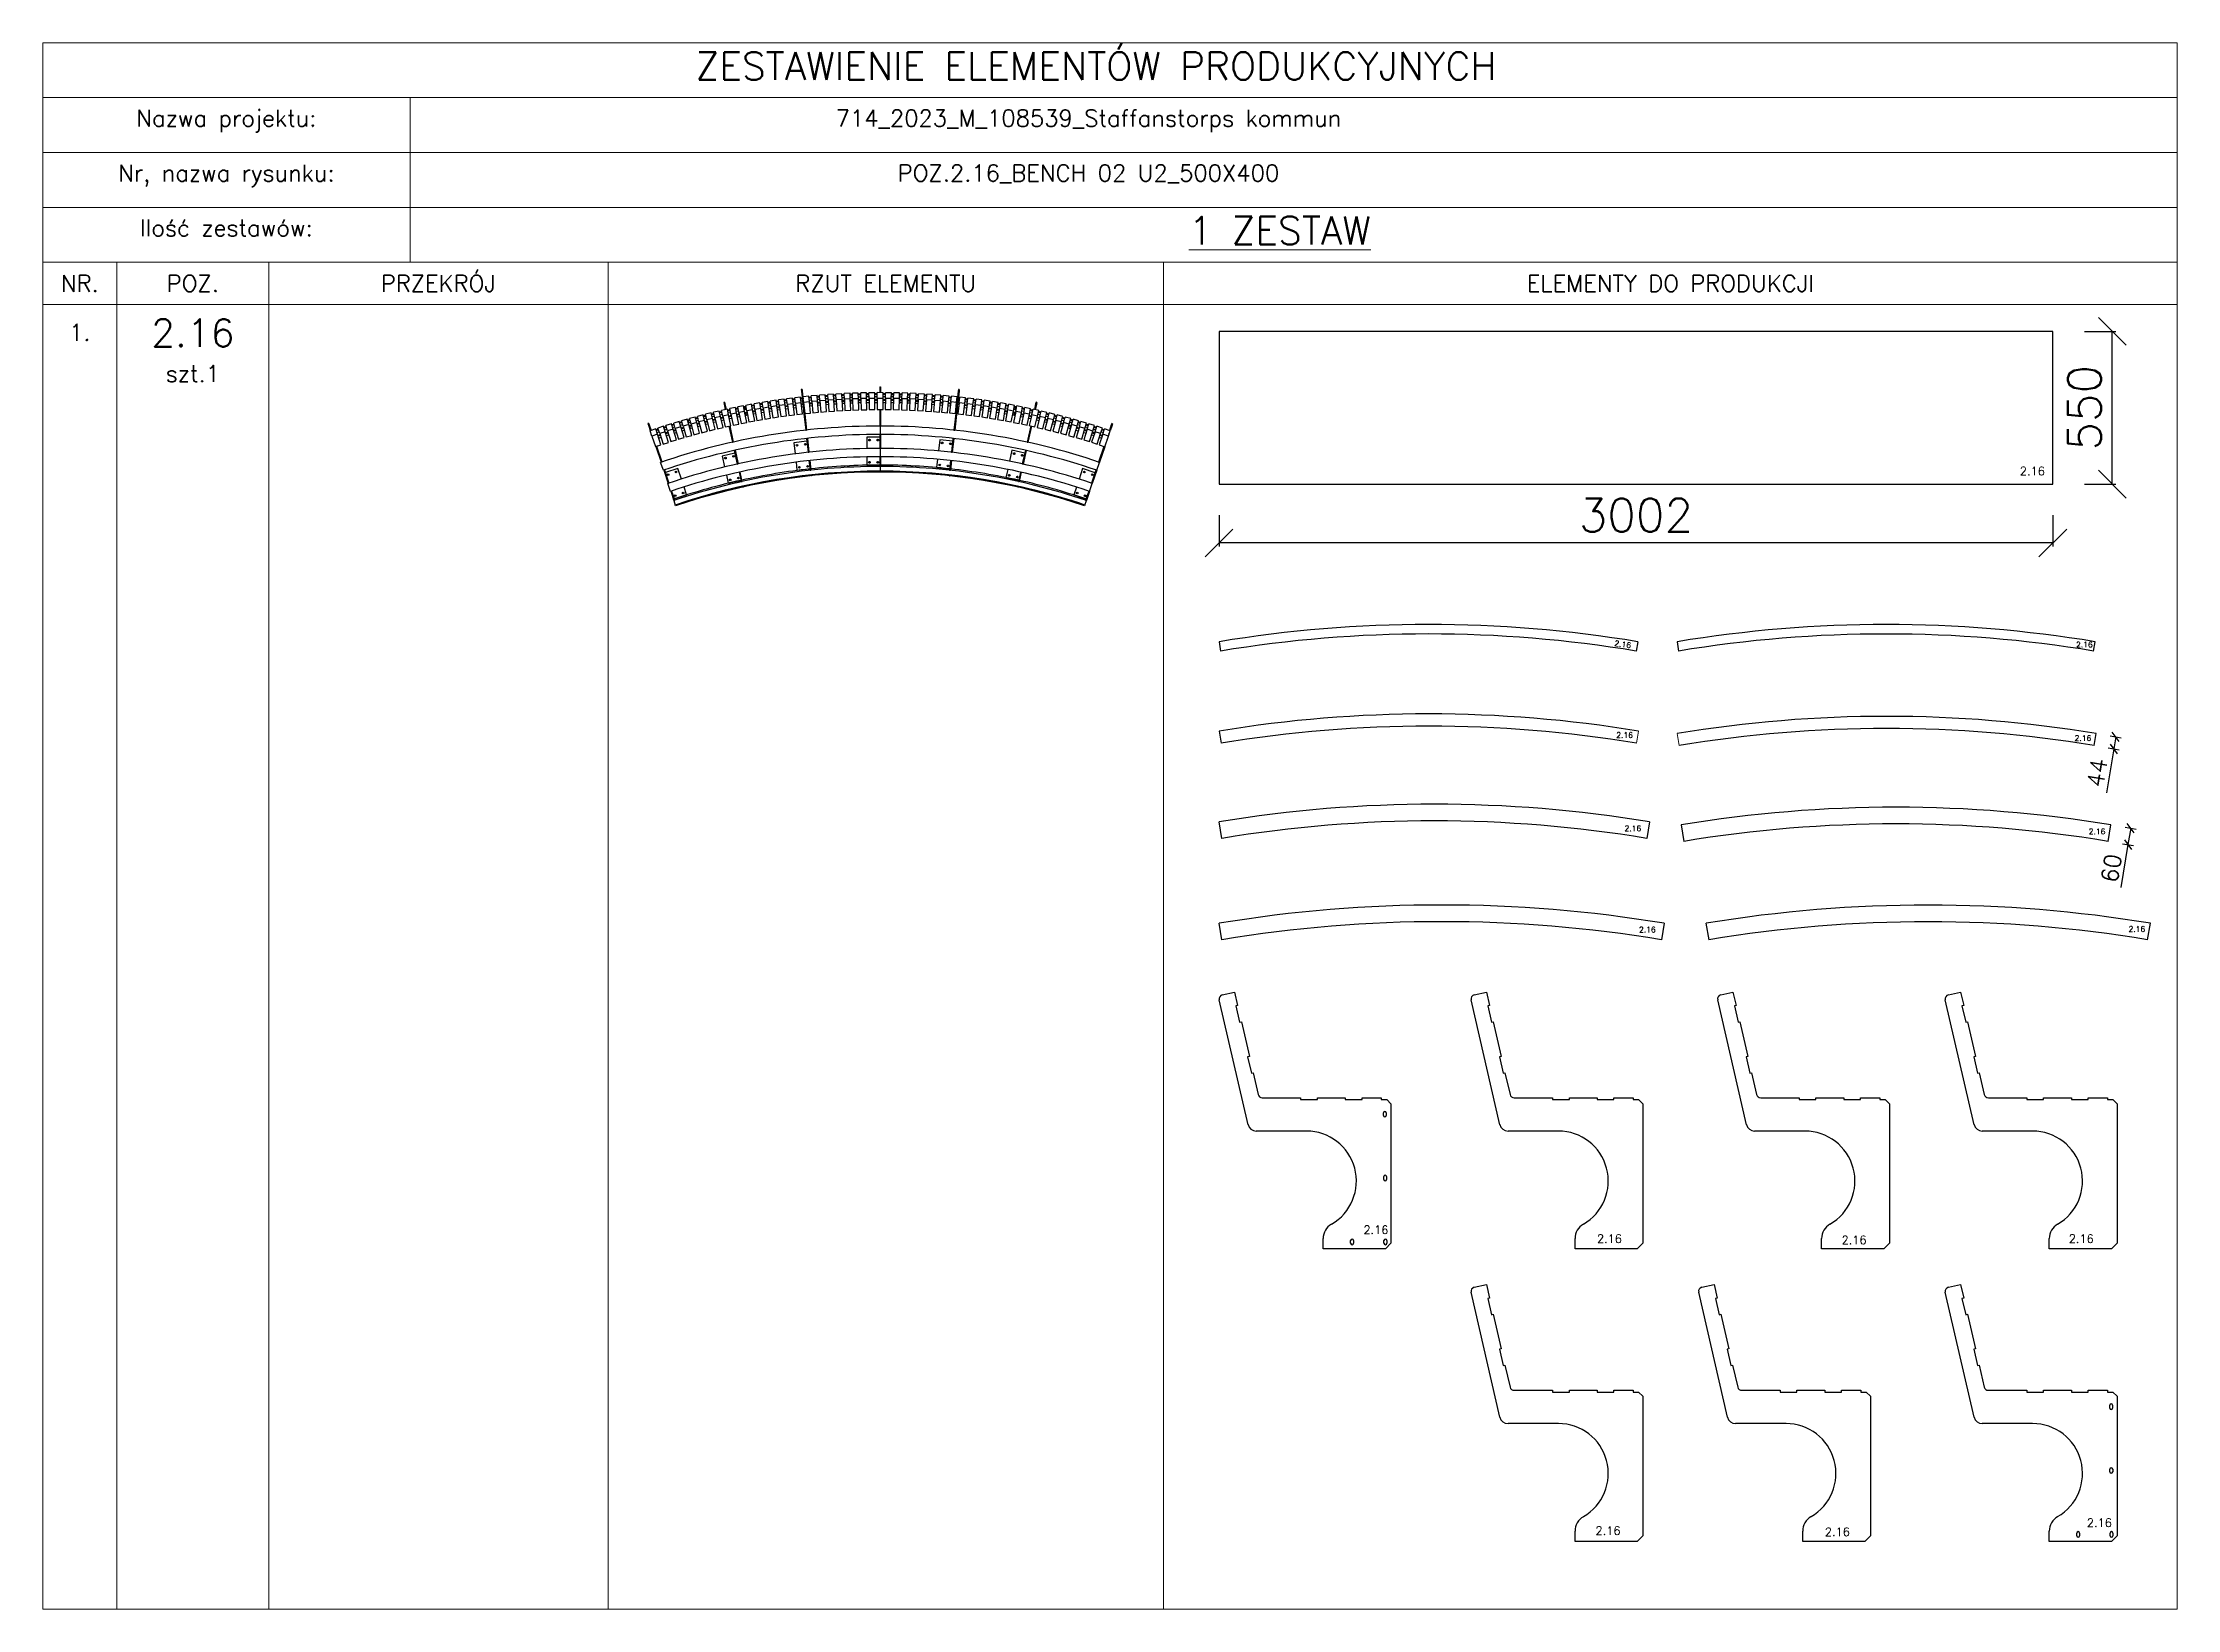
# Model space of a CAD drawing. Header units: millimetres. Extents: x 5046 to 103012, y -15969 to 47766.
# Drawn here: x 78416 to 86102, y 18062 to 23703 of the extents above; entities that cross this region are included whole.
import ezdxf

# ---------------------------------------------------------------- set-up
doc = ezdxf.new("R2010")
doc.units = ezdxf.units.MM
doc.layers.get('0').update_dxf_attribs({"lineweight": 0})
doc.layers.get('Defpoints').update_dxf_attribs({"lineweight": 0})
for name, color, linetype, lineweight in [('DIM', 3, 'Continuous', 0), ('Pomocnicze', 252, 'Continuous', 0), ('TEXT', 2, 'Continuous', 0)]:
    doc.layers.add(name, color=color, linetype=linetype, lineweight=lineweight)
doc.styles.add('Opisy 1-20', font='simplex.shx', dxfattribs={"height": 100})
doc.styles.add('Skala 1-20', font='simplex.shx', dxfattribs={"height": 60})
doc.styles.add('Skala 1-50', font='simplex.shx', dxfattribs={"height": 120})
doc.dimstyles.new('Skala 1-20', dxfattribs={"dimtxt": 6, "dimasz": 30, "dimexe": 20, "dimexo": 0.625, "dimgap": 15, "dimtad": 1, "dimdec": 0, "dimtxsty": 'Skala 1-20', "dimblk": 'OBLIQUE', "dimcen": 2.5, "dimadec": 0, "dimazin": 0, "dimtfac": 1, "dimtdec": 0, "dimtmove": 0, "dimatfit": 3, "dimldrblk": 'OBLIQUE', "dimfxl": 20, "dimfxlon": 1, "dimarcsym": 0})
doc.dimstyles.new('Skala 1-50', dxfattribs={"dimtxt": 12, "dimasz": 100, "dimexe": 12.5, "dimexo": 0.625, "dimgap": 40, "dimtad": 1, "dimdec": 0, "dimtxsty": 'Skala 1-50', "dimblk": 'OBLIQUE', "dimcen": 2.5, "dimadec": 0, "dimazin": 0, "dimtfac": 1, "dimtdec": 0, "dimtmove": 0, "dimatfit": 3, "dimldrblk": 'OBLIQUE', "dimfxl": 100, "dimfxlon": 1, "dimarcsym": 0})

msp = doc.modelspace()

# ---------------------------------------------------------------- texts
at = {"layer": 'TEXT', "attachment_point": 1}
for s, insert, char_height, width, style in [('\\pxqc;ZESTAWIENIE ELEMENTÓW PRODUKCYJNYCH', (78416.1, 23669.3), 100, 7585.376, 'Opisy 1-20'), ('\\pxqc;Nazwa projektu:', (78416.1, 23461.6), 60, 1322.832, 'Skala 1-20'), ('\\pxqc;714_2023_M_108539_Staffanstorps kommun', (79739, 23461.6), 60, 4884.84, 'Skala 1-20'), ('\\pxqc;Nr, nazwa rysunku:', (78416.1, 23264), 60, 1322.832, 'Skala 1-20'), ('\\pxqc;POZ.2.16_BENCH 02 U2_500X400', (79739, 23264), 60, 4884.84, 'Skala 1-20'), ('\\pxqc;Ilość zestawów:', (78416.1, 23066.4), 60, 1322.832, 'Skala 1-20'), ('\\pxqc;NR.', (78416.1, 22866.7), 60, 267.428, 'Skala 1-20'), ('\\pxqc;POZ.', (78683.6, 22866.7), 60, 546.27, 'Skala 1-20'), ('\\pxqc;PRZEKRÓJ', (79229.8, 22866.7), 60, 1221.678, 'Skala 1-20'), ('\\pxqc;RZUT ELEMENTU', (80451.5, 22866.7), 60, 2000, 'Skala 1-20'), ('\\pxqc;ELEMENTY DO PRODUKCJI', (82451.5, 22866.7), 60, 3650, 'Skala 1-20'), ('\\pxqc;1.', (78416.1, 22690.3), 60, 267.428, 'Skala 1-20'), ('\\pxqc;2.16\\P{\\H0.6x;szt.1}', (78683.6, 22708.3), 100, 546.27, 'Opisy 1-20'), ('2.16', (85534.6, 22175.7), 30, 74.012, 'Skala 1-50'), ('2.16', (85737.1, 21546.1), 20, 74.012, 'Skala 1-50'), ('2.16', (84081.5, 21220.1), 20, 74.012, 'Skala 1-50'), ('2.16', (85731.7, 21209.2), 20, 74.012, 'Skala 1-50'), ('2.16', (84111.3, 20883.9), 20, 74.012, 'Skala 1-50'), ('2.16', (85782.7, 20873), 20, 74.012, 'Skala 1-50'), ('2.16', (85926, 20521.5), 20, 74.012, 'Skala 1-50'), ('2.16', (84163.4, 20519.7), 20, 74.012, 'Skala 1-50'), ('2.16', (83171.1, 19443.6), 30, 74.012, 'Skala 1-50'), ('2.16', (84012.1, 19411.6), 30, 74.012, 'Skala 1-50'), ('2.16', (84892.9, 19407.2), 30, 74.012, 'Skala 1-50'), ('2.16', (85710.6, 19411.6), 30, 74.012, 'Skala 1-50'), ('2.16', (85775.9, 18388.9), 30, 74.012, 'Skala 1-50'), ('2.16', (84006.8, 18360.3), 30, 74.012, 'Skala 1-50'), ('2.16', (84832.6, 18355.9), 30, 74.012, 'Skala 1-50')]:
    msp.add_mtext(s, dxfattribs=dict(at, insert=insert, char_height=char_height, width=width, style=style))
at = {"layer": 'TEXT', "color": 1, "insert": (79739, 23077.2), "char_height": 100, "width": 6262.544, "attachment_point": 1, "style": 'Opisy 1-20'}
msp.add_mtext('\\pxqc;{\\L1 ZESTAW}', dxfattribs=at)
at = {"layer": 'TEXT', "insert": (84076.9, 21551.5), "char_height": 20, "width": 74.012, "attachment_point": 1, "rotation": 351.28806, "style": 'Skala 1-50'}
msp.add_mtext('2.16', dxfattribs=at)

# ---------------------------------------------------------------- blocks, each defined once
blk = doc.blocks.new('_Oblique')
at = {"color": 0, "linetype": 'ByBlock', "lineweight": -2}
blk.add_line((-0.5, -0.5), (0.5, 0.5), dxfattribs=at)
blk = doc.blocks.new('*D3321')
at = {"layer": 'Defpoints', "color": 0}
for p in [(85653.2, 22663.8), (85867.2, 22663.8), (85653.2, 22113.8)]:
    blk.add_point(p, dxfattribs=at)
at = {"layer": 'DIM', "color": 0, "lineweight": -2}
for p, q in [((85767.2, 22663.8), (85879.7, 22663.8)), ((85867.2, 22113.8), (85867.2, 22663.8)), ((85767.2, 22113.8), (85879.7, 22113.8))]:
    blk.add_line(p, q, dxfattribs=at)
at = {"layer": 'DIM', "color": 0, "linetype": 'ByBlock', "lineweight": -2, "xscale": 100, "yscale": 100, "zscale": 100}
for p, rotation in [((85867.2, 22663.8), 90), ((85867.2, 22113.8), 270)]:
    blk.add_blockref('_Oblique', p, dxfattribs=dict(at, rotation=rotation))
at = {"layer": 'DIM', "color": 0, "insert": (85767.2, 22388.8), "char_height": 120, "attachment_point": 5, "rotation": 90, "style": 'Skala 1-50'}
blk.add_mtext('550', dxfattribs=at)
blk = doc.blocks.new('*D3322')
at = {"layer": 'Defpoints', "color": 0}
for p in [(82651.5, 22113.8), (85653.2, 22113.8), (82651.5, 21902)]:
    blk.add_point(p, dxfattribs=at)
at = {"layer": 'DIM', "color": 0, "lineweight": -2}
for p, q in [((82651.5, 22002), (82651.5, 21889.5)), ((85653.2, 22002), (85653.2, 21889.5)), ((85653.2, 21902), (82651.5, 21902))]:
    blk.add_line(p, q, dxfattribs=at)
at = {"layer": 'DIM', "color": 0, "linetype": 'ByBlock', "lineweight": -2, "xscale": 100, "yscale": 100, "zscale": 100, "rotation": 180}
blk.add_blockref('_Oblique', (82651.5, 21902), dxfattribs=at)
at = {"layer": 'DIM', "color": 0, "linetype": 'ByBlock', "lineweight": -2, "xscale": 100, "yscale": 100, "zscale": 100}
blk.add_blockref('_Oblique', (85653.2, 21902), dxfattribs=at)
at = {"layer": 'DIM', "color": 0, "insert": (84152.4, 22002), "char_height": 120, "attachment_point": 5, "style": 'Skala 1-50'}
blk.add_mtext('3002', dxfattribs=at)
blk = doc.blocks.new('*D3323')
at = {"layer": 'Defpoints', "color": 0}
for p in [(85852.6, 20827.5), (85862.3, 20886.7), (85923.9, 20815.7)]:
    blk.add_point(p, dxfattribs=at)
at = {"layer": 'DIM', "color": 0, "lineweight": -2}
for p, q in [((85913.9, 20878.2), (85953.4, 20871.6)), ((85933.7, 20874.9), (85923.9, 20815.7)), ((85923.9, 20815.7), (85898.2, 20660.7)), ((85904.1, 20819), (85943.6, 20812.5))]:
    blk.add_line(p, q, dxfattribs=at)
at = {"layer": 'DIM', "color": 0, "linetype": 'ByBlock', "lineweight": -2, "xscale": 30, "yscale": 30, "zscale": 30}
for p, rotation in [((85923.9, 20815.7), 260.6129431979134), ((85933.7, 20874.9), 80.61294319791338)]:
    blk.add_blockref('_Oblique', p, dxfattribs=dict(at, rotation=rotation))
at = {"layer": 'DIM', "color": 0, "insert": (85864.2, 20730.7), "char_height": 60, "attachment_point": 5, "rotation": 80.61294, "style": 'Skala 1-20'}
blk.add_mtext('60', dxfattribs=at)
blk = doc.blocks.new('*D3324')
at = {"layer": 'Defpoints', "color": 0}
for p in [(85809.6, 21215.4), (85802.4, 21172), (85872.7, 21160.4)]:
    blk.add_point(p, dxfattribs=at)
at = {"layer": 'DIM', "color": 0, "lineweight": -2}
for p, q in [((85872.7, 21160.4), (85846.6, 21002.5)), ((85853, 21163.7), (85892.5, 21157.1)), ((85860.2, 21207.1), (85899.7, 21200.5)), ((85879.9, 21203.8), (85872.7, 21160.4))]:
    blk.add_line(p, q, dxfattribs=at)
at = {"layer": 'DIM', "color": 0, "linetype": 'ByBlock', "lineweight": -2, "xscale": 30, "yscale": 30, "zscale": 30}
for p, rotation in [((85879.9, 21203.8), 80.6086195739487), ((85872.7, 21160.4), 260.6086195739487)]:
    blk.add_blockref('_Oblique', p, dxfattribs=dict(at, rotation=rotation))
at = {"layer": 'DIM', "color": 0, "insert": (85812.8, 21074), "char_height": 60, "attachment_point": 5, "rotation": 80.60862, "style": 'Skala 1-20'}
blk.add_mtext('44', dxfattribs=at)
blk = doc.blocks.new('SW_CENTERMARKSYMBOL_18')
at = {"color": 0, "linetype": 'Continuous', "lineweight": 18}
for p, q in [((-0.25, 0), (-0.425, 0)), ((0, 0), (-0.125, 0)), ((0, 0.25), (0, 0.425)), ((0, 0), (0, 0.125)), ((0, 0), (0, -0.125)), ((0, 0), (0.125, 0)), ((0.25, 0), (0.425, 0)), ((0, -0.25), (0, -0.425))]:
    blk.add_line(p, q, dxfattribs=at)
blk = doc.blocks.new('SW_CENTERMARKSYMBOL_19')
at = {"color": 0, "linetype": 'Continuous', "lineweight": 18}
for p, q in [((-0.25, 0), (-0.425, 0)), ((0, 0), (-0.125, 0)), ((0, 0.25), (0, 0.425)), ((0, 0), (0, 0.125)), ((0, 0), (0, -0.125)), ((0, 0), (0.125, 0)), ((0.25, 0), (0.425, 0)), ((0, -0.25), (0, -0.425))]:
    blk.add_line(p, q, dxfattribs=at)
blk = doc.blocks.new('SW_CENTERMARKSYMBOL_20')
at = {"color": 0, "linetype": 'Continuous', "lineweight": 18}
for p, q in [((-0.25, 0), (-0.425, 0)), ((0, 0), (-0.125, 0)), ((0, 0.25), (0, 0.425)), ((0, 0), (0, 0.125)), ((0, 0), (0, -0.125)), ((0, 0), (0.125, 0)), ((0.25, 0), (0.425, 0)), ((0, -0.25), (0, -0.425))]:
    blk.add_line(p, q, dxfattribs=at)
blk = doc.blocks.new('SW_CENTERMARKSYMBOL_21')
at = {"color": 0, "linetype": 'Continuous', "lineweight": 18}
for p, q in [((-0.25, 0), (-0.425, 0)), ((0, 0), (-0.125, 0)), ((0, 0.25), (0, 0.425)), ((0, 0), (0, 0.125)), ((0, 0), (0, -0.125)), ((0, 0), (0.125, 0)), ((0.25, 0), (0.425, 0)), ((0, -0.25), (0, -0.425))]:
    blk.add_line(p, q, dxfattribs=at)
blk = doc.blocks.new('SW_CENTERMARKSYMBOL_22')
at = {"color": 0, "linetype": 'Continuous', "lineweight": 18}
for p, q in [((-0.25, 0), (-0.425, 0)), ((0, 0), (-0.125, 0)), ((0, 0.25), (0, 0.425)), ((0, 0), (0, 0.125)), ((0, 0), (0, -0.125)), ((0, 0), (0.125, 0)), ((0.25, 0), (0.425, 0)), ((0, -0.25), (0, -0.425))]:
    blk.add_line(p, q, dxfattribs=at)
blk = doc.blocks.new('SW_CENTERMARKSYMBOL_23')
at = {"color": 0, "linetype": 'Continuous', "lineweight": 18}
for p, q in [((-0.25, 0), (-0.425, 0)), ((0, 0), (-0.125, 0)), ((0, 0.25), (0, 0.425)), ((0, 0), (0, 0.125)), ((0, 0), (0, -0.125)), ((0, 0), (0.125, 0)), ((0.25, 0), (0.425, 0)), ((0, -0.25), (0, -0.425))]:
    blk.add_line(p, q, dxfattribs=at)
blk = doc.blocks.new('SW_CENTERMARKSYMBOL_24')
at = {"color": 0, "linetype": 'Continuous', "lineweight": 18}
for p, q in [((-0.25, 0), (-0.425, 0)), ((0, 0), (-0.125, 0)), ((0, 0.25), (0, 0.425)), ((0, 0), (0, 0.125)), ((0, 0), (0, -0.125)), ((0, 0), (0.125, 0)), ((0.25, 0), (0.425, 0)), ((0, -0.25), (0, -0.425))]:
    blk.add_line(p, q, dxfattribs=at)
blk = doc.blocks.new('SW_CENTERMARKSYMBOL_25')
at = {"color": 0, "linetype": 'Continuous', "lineweight": 18}
for p, q in [((-0.25, 0), (-0.425, 0)), ((0, 0), (-0.125, 0)), ((0, 0.25), (0, 0.425)), ((0, 0), (0, 0.125)), ((0, 0), (0, -0.125)), ((0, 0), (0.125, 0)), ((0.25, 0), (0.425, 0)), ((0, -0.25), (0, -0.425))]:
    blk.add_line(p, q, dxfattribs=at)
blk = doc.blocks.new('SW_CENTERMARKSYMBOL_26')
at = {"color": 0, "linetype": 'Continuous', "lineweight": 18}
for p, q in [((-0.25, 0), (-0.425, 0)), ((0, 0), (-0.125, 0)), ((0, 0.25), (0, 0.425)), ((0, 0), (0, 0.125)), ((0, 0), (0, -0.125)), ((0, 0), (0.125, 0)), ((0.25, 0), (0.425, 0)), ((0, -0.25), (0, -0.425))]:
    blk.add_line(p, q, dxfattribs=at)
blk = doc.blocks.new('ławka02')
at = {"color": 7, "linetype": 'Continuous', "lineweight": 25}
for p, q in [((46.03, 7.79), (43.95, 7.46)), ((46.35, 5.77), (46.03, 7.79)), ((48.97, 8.24), (46.89, 7.93)), ((47.19, 5.91), (46.89, 7.93)), ((49.26, 6.22), (48.97, 8.24)), ((49.89, 7.97), (49.03, 7.84)), ((51.91, 8.66), (49.83, 8.37)), ((50.1, 6.35), (49.83, 8.37)), ((52.19, 6.63), (51.91, 8.66)), ((52.83, 8.38), (51.96, 8.27)), ((52.86, 8.09), (52, 7.98)), ((54.86, 9.04), (52.78, 8.78)), ((53.03, 6.75), (52.78, 8.78)), ((55.11, 7.01), (54.86, 9.04)), ((55.77, 8.74), (54.91, 8.63)), ((55.81, 8.45), (54.95, 8.34)), ((55.03, 7.67), (55.88, 7.78)), ((57.81, 9.39), (55.73, 9.15)), ((55.95, 7.12), (55.73, 9.15)), ((58.04, 7.35), (57.81, 9.39)), ((58.37, 9.06), (57.86, 9)), ((58.5, 8.78), (57.89, 8.71)), ((57.97, 8.04), (58.57, 8.11)), ((58.34, 12.12), (58.05, 12.09)), ((58.05, 12.09), (58.11, 11.51)), ((58.11, 11.51), (58.41, 11.54)), ((58.11, 11.51), (58.34, 9.33)), ((58.34, 12.12), (58.41, 11.54)), ((58.34, 9.33), (58.64, 9.36)), ((58.34, 9.33), (58.41, 8.77)), ((58.41, 11.54), (58.64, 9.36)), ((58.41, 8.77), (58.7, 8.8)), ((58.48, 8.1), (58.63, 6.67)), ((58.5, 8.78), (58.57, 8.11)), ((58.5, 8.78), (58.5, 8.78)), ((58.75, 8.81), (58.51, 8.78)), ((58.58, 8.11), (58.51, 8.78)), ((58.51, 8.78), (58.51, 8.78)), ((58.58, 8.11), (58.82, 8.13)), ((58.64, 9.36), (58.7, 8.8)), ((58.72, 9.1), (58.67, 9.09)), ((60.77, 9.7), (58.68, 9.49)), ((58.89, 7.45), (58.68, 9.49)), ((58.78, 8.13), (58.93, 6.7)), ((60.98, 7.66), (60.77, 9.7)), ((61.68, 9.38), (60.81, 9.3)), ((61.7, 9.09), (60.84, 9.01)), ((60.91, 8.33), (61.76, 8.42)), ((63.73, 9.98), (61.64, 9.79)), ((61.82, 7.75), (61.64, 9.79)), ((63.91, 7.94), (61.82, 7.75)), ((61.82, 7.75), (62.18, 3.74)), ((63.91, 7.94), (63.73, 9.98)), ((64.63, 9.66), (63.77, 9.58)), ((64.65, 9.37), (63.79, 9.29)), ((63.85, 8.62), (64.71, 8.7)), ((64.27, 3.93), (63.91, 7.94)), ((66.7, 10.22), (64.6, 10.06)), ((64.76, 8.02), (64.6, 10.06)), ((66.85, 8.18), (64.76, 8.02)), ((64.76, 8.02), (65.07, 4.01)), ((66.85, 8.18), (66.7, 10.22)), ((67.59, 9.89), (66.73, 9.83)), ((67.61, 9.6), (66.75, 9.54)), ((66.8, 8.86), (67.66, 8.92)), ((67.16, 4.17), (66.85, 8.18)), ((67.73, 7.78), (66.89, 7.72)), ((69.66, 10.43), (67.57, 10.3)), ((67.7, 8.26), (67.57, 10.3)), ((69.8, 8.39), (67.7, 8.26)), ((67.7, 8.26), (67.96, 4.24)), ((69.8, 8.39), (69.66, 10.43)), ((70.56, 10.09), (69.69, 10.03)), ((70.57, 9.8), (69.71, 9.74)), ((69.75, 9.06), (70.61, 9.12)), ((70.06, 4.37), (69.8, 8.39)), ((70.67, 7.98), (69.83, 7.92)), ((70.68, 7.69), (69.85, 7.63)), ((72.63, 10.61), (70.53, 10.5)), ((70.64, 8.46), (70.53, 10.5)), ((72.74, 8.57), (70.64, 8.46)), ((70.64, 8.46), (70.86, 4.43)), ((72.74, 8.57), (72.63, 10.61)), ((73.52, 10.26), (72.65, 10.23)), ((73.53, 9.97), (72.67, 9.93)), ((72.7, 9.26), (73.56, 9.3)), ((72.96, 4.55), (72.74, 8.57)), ((73.61, 8.15), (72.76, 8.11)), ((73.62, 7.86), (72.78, 7.82)), ((75.6, 10.75), (73.5, 10.66)), ((73.59, 8.62), (73.5, 10.66)), ((75.69, 8.71), (73.59, 8.62)), ((73.59, 8.62), (73.76, 4.6)), ((75.69, 8.71), (75.6, 10.75)), ((76.49, 10.38), (75.62, 10.35)), ((76.5, 10.09), (75.63, 10.06)), ((75.66, 9.38), (76.52, 9.42)), ((75.86, 4.69), (75.69, 8.71)), ((76.55, 8.27), (75.71, 8.23)), ((76.56, 7.98), (75.72, 7.94)), ((78.57, 10.86), (76.47, 10.8)), ((76.54, 8.75), (76.47, 10.8)), ((78.64, 8.82), (76.54, 8.75)), ((76.54, 8.75), (76.66, 4.73)), ((78.64, 8.82), (78.57, 10.86)), ((79.45, 10.5), (78.58, 10.47)), ((79.46, 10.21), (78.59, 10.18)), ((78.61, 9.5), (79.47, 9.54)), ((78.76, 4.79), (78.64, 8.82)), ((79.49, 8.39), (78.65, 8.35)), ((79.5, 8.1), (78.66, 8.06)), ((81.55, 10.93), (79.45, 10.89)), ((79.48, 8.85), (79.45, 10.89)), ((79.45, 10.44), (79.45, 10.5)), ((81.58, 8.89), (79.48, 8.85)), ((79.48, 8.85), (79.56, 4.82)), ((81.58, 8.89), (81.55, 10.93)), ((82.42, 10.54), (81.55, 10.53)), ((82.42, 10.25), (81.56, 10.24)), ((81.57, 9.56), (82.43, 9.58)), ((81.66, 4.86), (81.58, 8.89)), ((82.44, 8.43), (81.59, 8.42)), ((82.44, 8.14), (81.6, 8.13)), ((84.52, 10.97), (82.42, 10.96)), ((82.43, 8.91), (82.42, 10.96)), ((84.53, 8.93), (82.43, 8.91)), ((82.43, 8.91), (82.46, 4.89)), ((84.53, 8.93), (84.52, 10.97)), ((85.39, 10.58), (84.52, 10.57)), ((85.39, 10.29), (84.52, 10.28)), ((84.53, 9.6), (85.39, 9.62)), ((84.56, 4.9), (84.53, 8.93)), ((85.38, 8.47), (84.54, 8.46)), ((85.38, 8.18), (84.54, 8.17)), ((85.38, 8.94), (85.37, 4.91)), ((85.38, 8.94), (85.39, 10.99)), ((87.48, 8.93), (85.38, 8.94)), ((87.49, 10.98), (85.39, 10.99)), ((86.32, 13.06), (86.32, 10.98)), ((86.32, 13.06), (86.62, 13.06)), ((86.62, 13.06), (86.62, 10.98)), ((87.47, 4.91), (87.48, 8.93)), ((87.48, 8.93), (87.49, 10.98)), ((88.33, 8.46), (87.48, 8.47)), ((88.32, 8.17), (87.48, 8.18)), ((88.36, 10.57), (87.49, 10.58)), ((88.36, 10.28), (87.49, 10.29)), ((87.49, 9.62), (88.35, 9.6)), ((88.33, 8.94), (88.27, 4.91)), ((88.33, 8.94), (88.37, 10.98)), ((90.43, 8.9), (88.33, 8.94)), ((90.47, 10.95), (88.37, 10.98)), ((90.37, 4.88), (90.43, 8.9)), ((91.26, 8.12), (90.42, 8.14)), ((90.43, 8.9), (90.47, 10.95)), ((91.27, 8.42), (90.43, 8.43)), ((90.44, 9.58), (91.3, 9.56)), ((91.33, 10.53), (90.46, 10.54)), ((91.32, 10.24), (90.46, 10.25)), ((91.28, 8.9), (91.17, 4.87)), ((91.28, 8.9), (91.34, 10.94)), ((93.38, 8.84), (91.28, 8.9)), ((93.44, 10.89), (91.34, 10.94)), ((93.27, 4.81), (93.38, 8.84)), ((93.41, 8.1), (93.36, 8.1)), ((93.42, 8.39), (93.37, 8.39)), ((93.38, 8.84), (93.44, 10.89)), ((93.4, 9.53), (93.45, 9.53)), ((93.41, 8.1), (93.4, 7.42)), ((93.4, 7.42), (93.42, 8.1)), ((93.41, 8.1), (93.42, 8.39)), ((93.47, 10.21), (93.42, 10.21)), ((93.42, 8.1), (93.43, 8.39)), ((94.2, 8.06), (93.42, 8.1)), ((93.48, 10.5), (93.43, 10.5)), ((94.22, 8.35), (93.43, 8.39)), ((93.47, 10.21), (93.45, 9.53)), ((93.46, 9.53), (93.48, 10.21)), ((93.46, 9.53), (94.26, 9.5)), ((93.47, 10.21), (93.48, 10.5)), ((93.48, 10.21), (93.49, 10.5)), ((94.29, 10.18), (93.48, 10.21)), ((94.3, 10.47), (93.49, 10.5)), ((94.23, 8.82), (94.08, 4.8)), ((94.23, 8.82), (94.31, 10.87)), ((96.33, 8.74), (94.23, 8.82)), ((96.41, 10.79), (94.31, 10.87)), ((96.18, 4.72), (96.33, 8.74)), ((97.14, 7.94), (96.3, 7.98)), ((97.16, 8.23), (96.31, 8.27)), ((96.33, 8.74), (96.41, 10.79)), ((96.36, 9.41), (97.22, 9.38)), ((97.25, 10.05), (96.38, 10.09)), ((97.26, 10.35), (96.4, 10.38)), ((97.18, 8.72), (96.98, 4.69)), ((97.18, 8.72), (97.29, 10.76)), ((99.28, 8.61), (97.18, 8.72)), ((99.38, 10.65), (97.29, 10.76)), ((99.08, 4.59), (99.28, 8.61)), ((100.08, 7.82), (99.24, 7.86)), ((100.1, 8.11), (99.26, 8.15)), ((99.28, 8.61), (99.38, 10.65)), ((99.31, 9.29), (100.17, 9.26)), ((100.21, 9.93), (99.35, 9.97)), ((100.23, 10.22), (99.36, 10.26)), ((100.13, 8.57), (99.88, 4.56)), ((100.13, 8.57), (100.26, 10.62)), ((102.23, 8.44), (100.13, 8.57)), ((102.35, 10.49), (100.26, 10.62)), ((101.98, 4.43), (102.23, 8.44)), ((103.04, 7.92), (102.2, 7.98)), ((102.23, 8.44), (102.35, 10.49)), ((102.27, 9.12), (103.12, 9.06)), ((103.17, 9.74), (102.31, 9.8)), ((103.19, 10.03), (102.33, 10.09)), ((103.07, 8.4), (102.78, 4.38)), ((103.07, 8.4), (103.22, 10.44)), ((105.17, 8.25), (103.07, 8.4)), ((105.32, 10.29), (103.22, 10.44)), ((104.87, 4.23), (105.17, 8.25)), ((105.98, 7.72), (105.13, 7.77)), ((105.17, 8.25), (105.32, 10.29)), ((105.22, 8.92), (106.07, 8.86)), ((106.13, 9.53), (105.27, 9.59)), ((106.16, 9.82), (105.29, 9.88)), ((106.02, 8.19), (105.67, 4.18)), ((106.02, 8.19), (106.19, 10.23)), ((108.11, 8.01), (106.02, 8.19)), ((108.28, 10.05), (106.19, 10.23)), ((107.77, 4), (108.11, 8.01)), ((108.11, 8.01), (108.28, 10.05)), ((108.17, 8.7), (109.02, 8.61)), ((109.09, 9.29), (108.23, 9.37)), ((109.12, 9.58), (108.25, 9.66)), ((108.96, 7.95), (108.57, 3.94)), ((108.96, 7.95), (109.15, 9.98)), ((111.05, 7.74), (108.96, 7.95)), ((111.24, 9.78), (109.15, 9.98)), ((110.66, 3.74), (111.05, 7.74)), ((111.05, 7.74), (111.24, 9.78)), ((111.11, 8.41), (111.97, 8.33)), ((112.04, 9), (111.18, 9.08)), ((112.07, 9.29), (111.21, 9.38)), ((111.89, 7.67), (112.12, 9.7)), ((114.2, 9.48), (112.12, 9.7)), ((113.98, 7.44), (114.2, 9.48)), ((114.16, 8.12), (114.01, 6.69)), ((114.06, 8.13), (114.36, 8.1)), ((114.43, 8.77), (114.13, 8.8)), ((114.27, 9.08), (114.16, 9.09)), ((114.3, 9.35), (114.24, 8.79)), ((114.24, 8.79), (114.54, 8.76)), ((114.54, 11.53), (114.3, 9.35)), ((114.3, 9.35), (114.6, 9.32)), ((114.46, 8.09), (114.31, 6.66)), ((114.43, 8.77), (114.36, 8.1)), ((114.37, 8.1), (114.44, 8.77)), ((114.37, 8.1), (114.91, 8.03)), ((114.43, 8.77), (114.43, 8.77)), ((114.99, 8.7), (114.44, 8.77)), ((114.44, 8.77), (114.44, 8.77)), ((114.6, 12.11), (114.54, 11.53)), ((114.54, 11.53), (114.84, 11.5)), ((114.6, 9.32), (114.54, 8.76)), ((115.02, 8.99), (114.57, 9.05)), ((114.9, 12.08), (114.6, 12.11)), ((114.84, 11.5), (114.6, 9.32)), ((114.83, 7.36), (115.07, 9.39)), ((114.9, 12.08), (114.84, 11.5)), ((117.16, 9.14), (115.07, 9.39)), ((116.91, 7.11), (117.16, 9.14)), ((116.99, 7.78), (117.84, 7.67)), ((117.93, 8.34), (117.07, 8.45)), ((117.97, 8.63), (117.11, 8.74)), ((117.76, 7.01), (118.03, 9.04)), ((120.11, 8.77), (118.03, 9.04)), ((119.84, 6.74), (120.11, 8.77)), ((120.88, 7.98), (120.02, 8.08)), ((120.92, 8.26), (120.06, 8.37)), ((120.68, 6.63), (120.98, 8.66)), ((123.05, 8.36), (120.98, 8.66)), ((122.76, 6.33), (123.05, 8.36)), ((123.86, 7.83), (123, 7.96)), ((123.6, 6.22), (123.92, 8.24)), ((125.99, 7.92), (123.92, 8.24)), ((125.68, 5.9), (125.99, 7.92)), ((126.52, 5.77), (126.86, 7.79)), ((128.93, 7.44), (126.86, 7.79)), ((14.13, 0.62), (12.12, 0.03)), ((12.69, -1.94), (12.12, 0.03)), ((14.71, -1.35), (14.13, 0.62)), ((15.08, 0.47), (14.25, 0.23)), ((15.16, 0.19), (14.33, -0.05)), ((16.99, 1.44), (14.97, 0.87)), ((15.52, -1.1), (14.97, 0.87)), ((17.55, -0.53), (16.99, 1.44)), ((17.2, 1.1), (17.1, 1.07)), ((17.28, 0.81), (17.18, 0.78)), ((17.28, 0.81), (17.2, 1.1)), ((17.94, 1.29), (17.21, 1.1)), ((17.28, 0.82), (17.21, 1.1)), ((18.01, 1.01), (17.28, 0.82)), ((17.47, 0.17), (17.28, 0.82)), ((17.28, 0.81), (17.46, 0.16)), ((17.36, 0.13), (17.46, 0.16)), ((17.47, 0.17), (18.19, 0.36)), ((19.86, 2.22), (17.83, 1.68)), ((18.36, -0.3), (17.83, 1.68)), ((20.39, 0.25), (18.36, -0.3)), ((20.39, 0.25), (19.86, 2.22)), ((20.81, 2.05), (19.97, 1.83)), ((20.88, 1.77), (20.04, 1.55)), ((20.22, 0.9), (21.05, 1.12)), ((21.43, -3.64), (20.39, 0.25)), ((21.33, 0), (20.51, -0.21)), ((22.74, 2.97), (20.7, 2.45)), ((21.21, 0.47), (20.7, 2.45)), ((23.24, 0.99), (21.21, 0.47)), ((21.21, 0.47), (22.21, -3.43)), ((23.24, 0.99), (22.74, 2.97)), ((23.68, 2.81), (22.84, 2.59)), ((23.75, 2.53), (22.91, 2.31)), ((23.08, 1.65), (23.9, 1.87)), ((24.24, -2.91), (23.24, 0.99)), ((24.18, 0.76), (23.36, 0.54)), ((24.25, 0.47), (23.43, 0.26)), ((25.62, 3.69), (23.58, 3.2)), ((24.07, 1.21), (23.58, 3.2)), ((26.11, 1.71), (24.07, 1.21)), ((24.07, 1.21), (25.02, -2.7)), ((26.11, 1.71), (25.62, 3.69)), ((26.56, 3.5), (25.72, 3.3)), ((26.63, 3.22), (25.79, 3.02)), ((25.95, 2.36), (26.78, 2.56)), ((27.06, -2.21), (26.11, 1.71)), ((27.04, 1.44), (26.22, 1.25)), ((27.11, 1.16), (26.29, 0.97)), ((26.45, 0.31), (27.26, 0.5)), ((28.52, 4.38), (26.47, 3.91)), ((26.93, 1.91), (26.47, 3.91)), ((28.98, 2.39), (26.93, 1.91)), ((26.93, 1.91), (27.84, -2.01)), ((28.98, 2.39), (28.52, 4.38)), ((29.45, 4.19), (28.61, 3.99)), ((29.52, 3.9), (28.67, 3.7)), ((28.83, 3.04), (29.66, 3.24)), ((29.88, -1.54), (28.98, 2.39)), ((29.91, 2.12), (29.08, 1.93)), ((29.97, 1.84), (29.15, 1.64)), ((29.3, 0.98), (30.11, 1.18)), ((31.42, 5.03), (29.37, 4.58)), ((29.8, 2.58), (29.37, 4.58)), ((31.86, 3.03), (29.8, 2.58)), ((29.8, 2.58), (30.67, -1.35)), ((30.4, 7.53), (30.1, 7.47)), ((30.1, 7.47), (30.23, 6.9)), ((30.23, 6.9), (30.52, 6.96)), ((30.23, 6.9), (30.68, 4.87)), ((30.4, 7.53), (30.52, 6.96)), ((30.52, 6.96), (30.97, 4.93)), ((31.86, 3.03), (31.42, 5.03)), ((32.35, 4.83), (31.5, 4.65)), ((32.41, 4.54), (31.56, 4.36)), ((31.71, 3.71), (32.55, 3.88)), ((32.72, -0.9), (31.86, 3.03)), ((32.78, 2.76), (31.95, 2.58)), ((32.84, 2.47), (32.02, 2.3)), ((32.16, 1.64), (32.98, 1.81)), ((34.33, 5.65), (32.27, 5.23)), ((32.68, 3.22), (32.27, 5.23)), ((34.74, 3.65), (32.68, 3.22)), ((32.68, 3.22), (33.5, -0.72)), ((34.74, 3.65), (34.33, 5.65)), ((35.26, 5.43), (34.41, 5.25)), ((35.32, 5.14), (34.47, 4.97)), ((34.61, 4.31), (35.45, 4.48)), ((35.56, -0.3), (34.74, 3.65)), ((35.66, 3.35), (34.84, 3.18)), ((35.72, 3.07), (34.9, 2.9)), ((35.03, 2.24), (35.85, 2.41)), ((37.24, 6.24), (35.18, 5.84)), ((35.57, 3.83), (35.18, 5.84)), ((37.63, 4.23), (35.57, 3.83)), ((35.57, 3.83), (36.34, -0.13)), ((36.34, -0.13), (38.4, 0.28)), ((37.63, 4.23), (37.24, 6.24)), ((37.67, 5.93), (37.32, 5.86)), ((37.73, 5.64), (37.37, 5.57)), ((37.5, 4.91), (37.85, 4.98)), ((38.4, 0.28), (37.63, 4.23)), ((37.73, 5.64), (37.67, 5.93)), ((38.17, 6.02), (37.68, 5.93)), ((37.73, 5.64), (37.68, 5.93)), ((38.07, 3.85), (37.72, 3.78)), ((38.22, 5.73), (37.73, 5.64)), ((37.73, 5.64), (37.85, 4.98)), ((37.86, 4.98), (37.73, 5.64)), ((38.13, 3.57), (37.78, 3.49)), ((37.86, 4.98), (38.34, 5.07)), ((37.91, 2.83), (38.25, 2.9)), ((38.13, 3.57), (38.07, 3.85)), ((38.55, 3.94), (38.08, 3.86)), ((38.13, 3.57), (38.08, 3.86)), ((40.16, 6.79), (38.1, 6.41)), ((38.47, 4.4), (38.1, 6.41)), ((38.6, 3.65), (38.13, 3.57)), ((38.13, 3.57), (38.25, 2.9)), ((38.26, 2.91), (38.13, 3.57)), ((38.26, 2.91), (38.72, 2.99)), ((40.53, 4.78), (38.47, 4.4)), ((38.47, 4.4), (39.19, 0.44)), ((39.19, 0.44), (41.26, 0.81)), ((40.53, 4.78), (40.16, 6.79)), ((41.09, 6.54), (40.24, 6.39)), ((41.14, 6.26), (40.29, 6.1)), ((40.41, 5.44), (41.26, 5.59)), ((41.26, 0.81), (40.53, 4.78)), ((41.45, 4.46), (40.62, 4.31)), ((41.5, 4.17), (40.67, 4.02)), ((40.79, 3.36), (41.61, 3.51)), ((43.09, 7.31), (41.02, 6.95)), ((41.37, 4.94), (41.02, 6.95)), ((43.44, 5.29), (41.37, 4.94)), ((41.37, 4.94), (42.05, 0.97)), ((42.05, 0.97), (44.12, 1.32)), ((43.44, 5.29), (43.09, 7.31)), ((44.02, 7.07), (43.16, 6.91)), ((44.06, 6.78), (43.21, 6.63)), ((43.32, 5.96), (44.17, 6.11)), ((44.12, 1.32), (43.44, 5.29)), ((44.35, 4.98), (43.52, 4.83)), ((44.39, 4.69), (43.57, 4.54)), ((43.68, 3.88), (44.5, 4.02)), ((44.27, 5.44), (43.95, 7.46)), ((46.35, 5.77), (44.27, 5.44)), ((44.27, 5.44), (44.91, 1.46)), ((44.91, 1.46), (46.98, 1.79)), ((46.95, 7.53), (46.09, 7.4)), ((46.99, 7.24), (46.14, 7.11)), ((46.24, 6.44), (47.09, 6.57)), ((46.98, 1.79), (46.35, 5.77)), ((47.26, 5.43), (46.42, 5.31)), ((47.3, 5.14), (46.47, 5.02)), ((46.57, 4.35), (47.4, 4.48)), ((49.26, 6.22), (47.19, 5.91)), ((47.19, 5.91), (47.77, 1.93)), ((47.77, 1.93), (49.85, 2.23)), ((49.92, 7.68), (49.07, 7.55)), ((49.17, 6.88), (50.01, 7.01)), ((49.85, 2.23), (49.26, 6.22)), ((50.17, 5.87), (49.33, 5.75)), ((50.21, 5.58), (49.38, 5.46)), ((49.47, 4.79), (50.3, 4.92)), ((52.19, 6.63), (50.1, 6.35)), ((50.1, 6.35), (50.65, 2.36)), ((50.65, 2.36), (52.73, 2.64)), ((52.09, 7.31), (52.94, 7.42)), ((52.73, 2.64), (52.19, 6.63)), ((53.09, 6.28), (52.25, 6.18)), ((53.12, 5.99), (52.29, 5.89)), ((52.38, 5.22), (53.2, 5.32)), ((55.11, 7.01), (53.03, 6.75)), ((53.03, 6.75), (53.52, 2.75)), ((53.52, 2.75), (55.61, 3.01)), ((55.61, 3.01), (55.11, 7.01)), ((56.01, 6.64), (55.17, 6.54)), ((56.04, 6.35), (55.21, 6.25)), ((55.29, 5.58), (56.12, 5.68)), ((58.04, 7.35), (55.95, 7.12)), ((55.95, 7.12), (56.4, 3.12)), ((56.4, 3.12), (58.49, 3.35)), ((58.49, 3.35), (58.04, 7.35)), ((58.6, 6.96), (58.09, 6.9)), ((58.73, 6.68), (58.13, 6.61)), ((58.2, 5.93), (58.8, 6.01)), ((58.63, 6.67), (58.93, 6.7)), ((58.71, 6), (58.8, 5.09)), ((58.73, 6.68), (58.8, 6.01)), ((58.73, 6.68), (58.73, 6.68)), ((58.96, 6.7), (58.74, 6.68)), ((58.81, 6.01), (58.74, 6.68)), ((58.74, 6.68), (58.74, 6.68)), ((58.8, 5.09), (59.1, 5.13)), ((58.8, 5.09), (58.88, 4.37)), ((58.81, 6.01), (59.03, 6.03)), ((58.88, 4.37), (59.18, 4.4)), ((58.88, 4.37), (59.63, -2.51)), ((60.98, 7.66), (58.89, 7.45)), ((58.89, 7.45), (59.29, 3.45)), ((58.93, 6.99), (58.9, 6.99)), ((59.01, 6.03), (59.1, 5.13)), ((59.1, 5.13), (59.18, 4.4)), ((59.18, 4.4), (59.93, -2.48)), ((59.29, 3.45), (61.38, 3.66)), ((61.38, 3.66), (60.98, 7.66)), ((61.86, 7.27), (61.02, 7.19)), ((61.89, 6.98), (61.05, 6.9)), ((61.12, 6.23), (61.95, 6.31)), ((62.18, 3.74), (64.27, 3.93)), ((64.79, 7.55), (63.95, 7.47)), ((64.82, 7.26), (63.98, 7.18)), ((64.04, 6.51), (64.87, 6.59)), ((65.07, 4.01), (67.16, 4.17)), ((67.75, 7.49), (66.91, 7.43)), ((66.96, 6.76), (67.79, 6.81)), ((67.96, 4.24), (70.06, 4.37)), ((69.89, 6.95), (70.72, 7.01)), ((70.86, 4.43), (72.96, 4.55)), ((72.82, 7.15), (73.65, 7.18)), ((73.76, 4.6), (75.86, 4.69)), ((75.75, 7.27), (76.58, 7.3)), ((76.66, 4.73), (78.76, 4.79)), ((78.68, 7.39), (79.51, 7.42)), ((79.56, 4.82), (81.66, 4.86)), ((81.61, 7.45), (82.44, 7.46)), ((82.46, 4.89), (84.56, 4.9)), ((84.54, 7.49), (85.38, 7.5)), ((85.37, 4.91), (87.47, 4.91)), ((86.32, 4.91), (86.31, -1.04)), ((86.62, 4.91), (86.61, -1.04)), ((87.48, 7.5), (88.31, 7.49)), ((88.27, 4.91), (90.37, 4.88)), ((90.41, 7.46), (91.25, 7.45)), ((91.17, 4.87), (93.27, 4.81)), ((93.35, 7.42), (93.4, 7.42)), ((93.4, 7.42), (94.18, 7.39)), ((94.08, 4.8), (96.18, 4.72)), ((96.28, 7.3), (97.11, 7.27)), ((96.98, 4.69), (99.08, 4.59)), ((99.21, 7.18), (100.04, 7.15)), ((99.88, 4.56), (101.98, 4.43)), ((102.14, 7.01), (102.97, 6.95)), ((103.02, 7.63), (102.18, 7.68)), ((102.78, 4.38), (104.87, 4.23)), ((105.06, 6.81), (105.89, 6.75)), ((105.95, 7.43), (105.11, 7.48)), ((105.67, 4.18), (107.77, 4)), ((107.99, 6.59), (108.82, 6.51)), ((108.88, 7.18), (108.05, 7.26)), ((108.91, 7.47), (108.07, 7.55)), ((108.57, 3.94), (110.66, 3.74)), ((110.91, 6.31), (111.74, 6.23)), ((111.81, 6.9), (110.97, 6.98)), ((111.84, 7.19), (111, 7.27)), ((111.89, 7.67), (111.46, 3.67)), ((111.46, 3.67), (113.55, 3.44)), ((113.98, 7.44), (111.89, 7.67)), ((113.75, 4.39), (113, -2.49)), ((114.05, 4.36), (113.29, -2.52)), ((113.55, 3.44), (113.98, 7.44)), ((113.83, 5.12), (113.75, 4.39)), ((113.75, 4.39), (114.05, 4.36)), ((113.83, 6.03), (114.13, 6)), ((113.93, 6.02), (113.83, 5.12)), ((113.83, 5.12), (114.13, 5.08)), ((114.2, 6.67), (113.9, 6.7)), ((114.04, 6.98), (113.93, 6.99)), ((114.01, 6.69), (114.31, 6.66)), ((114.13, 5.08), (114.05, 4.36)), ((114.2, 6.67), (114.13, 6)), ((114.23, 5.99), (114.13, 5.08)), ((114.14, 6), (114.21, 6.67)), ((114.14, 6), (114.66, 5.93)), ((114.2, 6.67), (114.2, 6.67)), ((114.74, 6.6), (114.21, 6.67)), ((114.21, 6.67), (114.21, 6.67)), ((114.77, 6.89), (114.34, 6.95)), ((114.83, 7.36), (114.35, 3.36)), ((114.35, 3.36), (116.43, 3.11)), ((116.91, 7.11), (114.83, 7.36)), ((116.43, 3.11), (116.91, 7.11)), ((116.74, 5.68), (117.57, 5.57)), ((117.66, 6.24), (116.82, 6.35)), ((117.69, 6.53), (116.86, 6.64)), ((117.76, 7.01), (117.23, 3.02)), ((117.23, 3.02), (119.31, 2.75)), ((119.84, 6.74), (117.76, 7.01)), ((119.31, 2.75), (119.84, 6.74)), ((119.65, 5.32), (120.48, 5.21)), ((120.58, 5.88), (119.74, 5.99)), ((120.62, 6.17), (119.78, 6.28)), ((119.93, 7.41), (120.78, 7.31)), ((120.68, 6.63), (120.11, 2.65)), ((120.11, 2.65), (122.19, 2.35)), ((122.76, 6.33), (120.68, 6.63)), ((122.19, 2.35), (122.76, 6.33)), ((122.56, 4.91), (123.38, 4.79)), ((123.49, 5.46), (122.65, 5.58)), ((123.53, 5.74), (122.7, 5.87)), ((122.86, 7.01), (123.71, 6.88)), ((123.81, 7.55), (122.96, 7.67)), ((123.6, 6.22), (122.99, 2.24)), ((122.99, 2.24), (125.06, 1.92)), ((125.68, 5.9), (123.6, 6.22)), ((125.06, 1.92), (125.68, 5.9)), ((125.46, 4.47), (126.28, 4.35)), ((126.39, 5.02), (125.56, 5.14)), ((126.44, 5.3), (125.61, 5.43)), ((125.78, 6.56), (126.63, 6.44)), ((126.52, 5.77), (125.86, 1.8)), ((125.86, 1.8), (127.93, 1.46)), ((126.74, 7.1), (125.89, 7.23)), ((126.79, 7.39), (125.93, 7.52)), ((128.59, 5.43), (126.52, 5.77)), ((127.93, 1.46), (128.59, 5.43)), ((128.36, 4.02), (129.18, 3.87)), ((129.3, 4.54), (128.47, 4.69)), ((129.35, 4.83), (128.52, 4.98)), ((128.59, 5.43), (128.93, 7.44)), ((128.71, 6.11), (129.55, 5.96)), ((129.43, 5.29), (128.72, 1.33)), ((128.72, 1.33), (130.79, 0.96)), ((129.67, 6.62), (128.82, 6.77)), ((129.72, 6.91), (128.87, 7.06)), ((129.43, 5.29), (129.79, 7.31)), ((131.5, 4.92), (129.43, 5.29)), ((131.86, 6.94), (129.79, 7.31)), ((130.79, 0.96), (131.5, 4.92)), ((131.24, 3.5), (132.06, 3.36)), ((132.19, 4.02), (131.36, 4.17)), ((132.25, 4.31), (131.42, 4.45)), ((131.5, 4.92), (131.86, 6.94)), ((132.34, 4.78), (131.58, 0.82)), ((131.58, 0.82), (133.64, 0.43)), ((131.62, 5.58), (132.46, 5.43)), ((132.59, 6.1), (131.74, 6.25)), ((132.64, 6.38), (131.79, 6.54)), ((132.34, 4.78), (132.72, 6.79)), ((134.4, 4.38), (132.34, 4.78)), ((134.78, 6.39), (132.72, 6.79)), ((133.64, 0.43), (134.4, 4.38)), ((134.13, 2.98), (134.68, 2.89)), ((134.81, 3.55), (134.26, 3.65)), ((134.86, 3.84), (134.31, 3.93)), ((134.4, 4.38), (134.78, 6.39)), ((135.24, 4.23), (134.43, 0.29)), ((134.43, 0.29), (136.49, -0.13)), ((134.53, 5.06), (135.08, 4.96)), ((135.21, 5.63), (134.66, 5.72)), ((134.81, 3.55), (134.68, 2.89)), ((134.68, 2.89), (134.81, 3.55)), ((134.68, 2.89), (134.95, 2.83)), ((135.26, 5.91), (134.71, 6.01)), ((134.81, 3.55), (134.86, 3.84)), ((134.81, 3.55), (134.87, 3.83)), ((135.09, 3.49), (134.81, 3.55)), ((135.14, 3.78), (134.87, 3.83)), ((135.21, 5.63), (135.08, 4.96)), ((135.09, 4.96), (135.21, 5.62)), ((135.09, 4.96), (135.37, 4.9)), ((135.21, 5.62), (135.27, 5.91)), ((135.21, 5.63), (135.26, 5.91)), ((135.51, 5.56), (135.21, 5.62)), ((135.24, 4.23), (135.64, 6.24)), ((137.29, 3.81), (135.24, 4.23)), ((135.57, 5.85), (135.27, 5.91)), ((137.7, 5.82), (135.64, 6.24)), ((136.49, -0.13), (137.29, 3.81)), ((137.01, 2.4), (137.82, 2.23)), ((137.97, 2.89), (137.14, 3.06)), ((138.03, 3.18), (137.2, 3.35)), ((138.13, 3.65), (137.28, -0.29)), ((137.29, 3.81), (137.7, 5.82)), ((137.43, 4.47), (138.27, 4.3)), ((138.41, 4.96), (137.56, 5.14)), ((138.47, 5.25), (137.62, 5.42)), ((138.13, 3.65), (138.56, 5.65)), ((140.18, 3.21), (138.13, 3.65)), ((140.61, 5.21), (138.56, 5.65)), ((139.33, -0.73), (140.18, 3.21)), ((139.88, 1.81), (140.7, 1.64)), ((140.85, 2.29), (140.02, 2.47)), ((140.91, 2.58), (140.08, 2.75)), ((141.01, 3.04), (140.12, -0.89)), ((140.18, 3.21), (140.61, 5.21)), ((140.32, 3.87), (141.16, 3.7)), ((141.31, 4.36), (140.47, 4.53)), ((141.38, 4.64), (140.53, 4.82)), ((141.01, 3.04), (141.47, 5.03)), ((143.06, 2.57), (141.01, 3.04)), ((143.52, 4.57), (141.47, 5.03)), ((142.42, 6.94), (141.97, 4.92)), ((142.17, -1.36), (143.06, 2.57)), ((142.72, 6.88), (142.27, 4.85)), ((142.55, 7.51), (142.42, 6.94)), ((142.42, 6.94), (142.72, 6.88)), ((142.84, 7.44), (142.55, 7.51)), ((142.84, 7.44), (142.72, 6.88)), ((142.74, 1.17), (143.55, 0.98)), ((143.71, 1.64), (142.89, 1.83)), ((143.89, 2.39), (142.95, -1.53)), ((143.78, 1.92), (142.96, 2.12)), ((143.06, 2.57), (143.52, 4.57)), ((143.21, 3.23), (144.05, 3.04)), ((144.21, 3.69), (143.36, 3.89)), ((144.27, 3.98), (143.43, 4.18)), ((143.89, 2.39), (144.37, 4.38)), ((145.93, 1.9), (143.89, 2.39)), ((146.41, 3.89), (144.37, 4.38)), ((145, -2.02), (145.93, 1.9)), ((145.6, 0.5), (146.41, 0.31)), ((146.57, 0.96), (145.76, 1.15)), ((146.76, 1.71), (145.78, -2.2)), ((146.65, 1.24), (145.82, 1.44)), ((145.93, 1.9), (146.41, 3.89)), ((146.09, 2.55), (146.93, 2.36)), ((147.09, 3.01), (146.25, 3.21)), ((147.16, 3.29), (146.32, 3.49)), ((146.76, 1.71), (147.26, 3.69)), ((148.8, 1.19), (146.76, 1.71)), ((149.3, 3.18), (147.26, 3.69)), ((147.82, -2.71), (148.8, 1.19)), ((149.63, 0.99), (148.6, -2.9)), ((149.43, 0.25), (148.62, 0.47)), ((149.5, 0.54), (148.69, 0.75)), ((148.8, 1.19), (149.3, 3.18)), ((148.97, 1.87), (149.8, 1.65)), ((149.97, 2.3), (149.13, 2.52)), ((150.05, 2.58), (149.21, 2.8)), ((149.63, 0.99), (150.15, 2.97)), ((151.66, 0.46), (149.63, 0.99)), ((152.18, 2.44), (150.15, 2.97)), ((150.63, -3.44), (151.66, 0.46)), ((152.48, 0.25), (151.41, -3.63)), ((151.66, 0.46), (152.18, 2.44)), ((151.83, 1.11), (152.66, 0.89)), ((152.84, 1.54), (152, 1.76)), ((152.91, 1.82), (152.07, 2.04)), ((152.48, 0.25), (153.03, 2.22)), ((154.5, -0.31), (152.48, 0.25)), ((155.05, 1.66), (153.03, 2.22)), ((154.5, -0.31), (155.05, 1.66)), ((154.69, 0.35), (155.47, 0.14)), ((155.66, 0.79), (154.87, 1)), ((155.73, 1.07), (154.94, 1.28)), ((155.32, -0.53), (155.89, 1.43)), ((155.66, 0.79), (155.47, 0.14)), ((155.48, 0.14), (155.66, 0.79)), ((155.48, 0.14), (155.52, 0.13)), ((155.66, 0.79), (155.73, 1.07)), ((155.66, 0.79), (155.74, 1.07)), ((155.7, 0.77), (155.66, 0.79)), ((155.78, 1.06), (155.74, 1.07)), ((157.91, 0.85), (155.89, 1.43)), ((157.34, -1.12), (157.91, 0.85)), ((158.55, -0.06), (157.72, 0.18)), ((158.63, 0.22), (157.8, 0.46)), ((158.16, -1.35), (158.75, 0.61)), ((160.76, 0.01), (158.75, 0.61)), ((160.17, -1.95), (160.76, 0.01)), ((3.11, -0.07), (2.83, -0.17)), ((2.83, -0.17), (3.02, -0.72)), ((3.02, -0.72), (3.3, -0.62)), ((3.02, -0.72), (3.68, -2.68)), ((3.11, -0.07), (3.3, -0.62)), ((3.3, -0.62), (3.96, -2.58)), ((5.62, -2.04), (3.62, -2.7)), ((4.27, -4.64), (3.62, -2.7)), ((6.26, -3.98), (4.27, -4.64)), ((4.27, -4.64), (5.53, -8.46)), ((6.26, -3.98), (5.62, -2.04)), ((6.57, -2.15), (5.74, -2.42)), ((6.66, -2.43), (5.84, -2.7)), ((6.05, -3.34), (6.86, -3.07)), ((7.52, -7.8), (6.26, -3.98)), ((7.21, -4.17), (6.41, -4.43)), ((8.45, -1.12), (6.44, -1.76)), ((7.06, -3.71), (6.44, -1.76)), ((7.3, -4.44), (6.5, -4.7)), ((6.71, -5.35), (7.5, -5.09)), ((9.07, -3.07), (7.06, -3.71)), ((7.06, -3.71), (8.29, -7.54)), ((8.29, -7.54), (10.29, -6.91)), ((9.07, -3.07), (8.45, -1.12)), ((9.39, -1.23), (8.57, -1.5)), ((9.48, -1.51), (8.66, -1.78)), ((8.86, -2.42), (9.68, -2.16)), ((10.29, -6.91), (9.07, -3.07)), ((10.01, -3.26), (9.21, -3.52)), ((11.29, -0.24), (9.28, -0.85)), ((9.87, -2.81), (9.28, -0.85)), ((10.1, -3.54), (9.3, -3.8)), ((9.5, -4.44), (10.29, -4.18)), ((11.88, -2.19), (9.87, -2.81)), ((9.87, -2.81), (11.05, -6.66)), ((11.05, -6.66), (13.06, -6.04)), ((11.88, -2.19), (11.29, -0.24)), ((12.23, -0.37), (11.4, -0.61)), ((12.32, -0.65), (11.49, -0.89)), ((11.68, -1.54), (12.51, -1.29)), ((13.06, -6.04), (11.88, -2.19)), ((12.83, -2.4), (12.02, -2.63)), ((12.91, -2.68), (12.1, -2.91)), ((12.3, -3.56), (13.1, -3.32)), ((14.71, -1.35), (12.69, -1.94)), ((12.69, -1.94), (13.83, -5.8)), ((13.83, -5.8), (15.84, -5.21)), ((14.52, -0.7), (15.34, -0.46)), ((15.84, -5.21), (14.71, -1.35)), ((15.65, -1.56), (14.84, -1.8)), ((15.73, -1.84), (14.92, -2.08)), ((15.11, -2.73), (15.91, -2.49)), ((17.55, -0.53), (15.52, -1.1)), ((15.52, -1.1), (16.61, -4.98)), ((16.61, -4.98), (18.63, -4.41)), ((18.63, -4.41), (17.55, -0.53)), ((17.76, -0.94), (17.67, -0.97)), ((17.85, -1.22), (17.75, -1.25)), ((17.85, -1.22), (17.76, -0.94)), ((18.48, -0.75), (17.78, -0.94)), ((17.85, -1.22), (17.78, -0.94)), ((18.56, -1.03), (17.85, -1.22)), ((17.85, -1.22), (18.03, -1.87)), ((18.03, -1.87), (17.85, -1.22)), ((17.93, -1.9), (18.03, -1.87)), ((18.03, -1.87), (18.73, -1.68)), ((18.36, -0.3), (19.4, -4.19)), ((19.4, -4.19), (21.43, -3.64)), ((21.4, -0.28), (20.59, -0.49)), ((20.76, -1.15), (21.57, -0.93)), ((22.21, -3.43), (24.24, -2.91)), ((23.6, -0.39), (24.4, -0.18)), ((25.02, -2.7), (27.06, -2.21)), ((27.84, -2.01), (29.88, -1.54)), ((30.67, -1.35), (32.72, -0.9)), ((31.98, -1.06), (33.27, -6.87)), ((32.28, -1), (33.56, -6.81)), ((33.27, -6.87), (33.56, -6.81)), ((33.27, -6.87), (33.27, -6.88)), ((33.5, -0.72), (35.56, -0.3)), ((33.56, -6.81), (33.56, -6.82)), ((60.07, -6.54), (55.4, -7.04)), ((55.4, -7.04), (55.83, -11.06)), ((59.63, -2.51), (59.93, -2.48)), ((59.63, -2.51), (59.63, -2.52)), ((59.93, -2.48), (59.93, -2.49)), ((59.96, -5.52), (60.26, -5.48)), ((59.96, -5.5), (59.96, -5.52)), ((59.96, -5.52), (60.5, -10.49)), ((60.25, -5.47), (60.26, -5.48)), ((60.26, -5.48), (60.8, -10.46)), ((86.31, -5.09), (81.61, -5.09)), ((81.61, -5.09), (81.61, -9.13)), ((86.31, -1.04), (86.61, -1.04)), ((86.31, -1.04), (86.31, -1.05)), ((86.31, -4.05), (86.31, -4.07)), ((86.31, -4.07), (86.61, -4.07)), ((86.31, -4.07), (86.31, -9.07)), ((86.46, -1.05), (86.46, -4.05)), ((86.61, -1.04), (86.61, -1.05)), ((86.61, -4.05), (86.61, -4.07)), ((86.61, -4.07), (86.61, -9.07)), ((107.88, -6), (107.44, -10.01)), ((112.55, -6.51), (107.88, -6)), ((112.66, -5.49), (112.12, -10.46)), ((112.96, -5.53), (112.41, -10.5)), ((112.67, -5.48), (112.66, -5.49)), ((112.66, -5.49), (112.96, -5.53)), ((112.96, -5.51), (112.96, -5.53)), ((113, -2.49), (112.99, -2.5)), ((113, -2.49), (113.29, -2.52)), ((113.29, -2.52), (113.29, -2.53)), ((137.28, -0.29), (139.33, -0.73)), ((140.66, -1.01), (139.36, -6.82)), ((139.36, -6.82), (139.66, -6.89)), ((139.36, -6.82), (139.36, -6.84)), ((139.66, -6.89), (139.65, -6.9)), ((140.95, -1.08), (139.66, -6.89)), ((140.12, -0.89), (142.17, -1.36)), ((142.95, -1.53), (145, -2.02)), ((145.78, -2.2), (147.82, -2.71)), ((148.45, -0.18), (149.26, -0.4)), ((148.6, -2.9), (150.63, -3.44)), ((151.29, -0.94), (152.09, -1.15)), ((151.41, -3.63), (153.43, -4.19)), ((152.27, -0.5), (151.46, -0.28)), ((152.35, -0.22), (151.53, 0)), ((153.43, -4.19), (154.5, -0.31)), ((154.12, -1.69), (154.9, -1.9)), ((155.32, -0.53), (154.21, -4.4)), ((154.21, -4.4), (156.22, -4.99)), ((155.08, -1.25), (154.3, -1.04)), ((155.16, -0.96), (154.38, -0.76)), ((155.08, -1.25), (154.9, -1.9)), ((154.91, -1.9), (155.09, -1.25)), ((154.91, -1.9), (154.93, -1.9)), ((155.08, -1.25), (155.16, -0.96)), ((155.09, -1.25), (155.17, -0.97)), ((155.12, -1.26), (155.09, -1.25)), ((155.2, -0.98), (155.17, -0.97)), ((157.34, -1.12), (155.32, -0.53)), ((156.22, -4.99), (157.34, -1.12)), ((156.94, -2.5), (157.74, -2.73)), ((158.16, -1.35), (157, -5.2)), ((157, -5.2), (159.01, -5.81)), ((157.94, -2.09), (157.13, -1.85)), ((158.02, -1.81), (157.21, -1.57)), ((157.53, -0.47), (158.35, -0.71)), ((160.17, -1.95), (158.16, -1.35)), ((159.01, -5.81), (160.17, -1.95)), ((159.76, -3.33), (160.56, -3.56)), ((160.99, -2.19), (159.78, -6.03)), ((159.78, -6.03), (161.78, -6.66)), ((160.76, -2.92), (159.95, -2.68)), ((160.85, -2.64), (160.04, -2.4)), ((160.37, -1.3), (161.19, -1.55)), ((161.39, -0.9), (160.56, -0.66)), ((161.48, -0.62), (160.65, -0.38)), ((160.99, -2.19), (161.6, -0.24)), ((162.99, -2.82), (160.99, -2.19)), ((163.6, -0.87), (161.6, -0.24)), ((161.78, -6.66), (162.99, -2.82)), ((163.8, -3.07), (162.55, -6.9)), ((162.55, -6.9), (164.55, -7.55)), ((162.56, -4.19), (163.35, -4.44)), ((163.56, -3.8), (162.76, -3.54)), ((163.66, -3.52), (162.85, -3.26)), ((162.99, -2.82), (163.6, -0.87)), ((163.2, -2.17), (164.01, -2.43)), ((164.22, -1.79), (163.4, -1.53)), ((164.31, -1.52), (163.49, -1.25)), ((163.8, -3.07), (164.44, -1.13)), ((165.8, -3.72), (163.8, -3.07)), ((166.44, -1.78), (164.44, -1.13)), ((164.55, -7.55), (165.8, -3.72)), ((166.61, -3.98), (165.31, -7.79)), ((165.35, -5.09), (166.14, -5.35)), ((166.36, -4.71), (165.56, -4.45)), ((166.46, -4.43), (165.65, -4.17)), ((165.8, -3.72), (166.44, -1.78)), ((166.01, -3.08), (166.82, -3.35)), ((167.04, -2.71), (166.22, -2.44)), ((167.14, -2.43), (166.31, -2.16)), ((166.61, -3.98), (167.27, -2.04)), ((168.6, -4.66), (166.61, -3.98)), ((169.26, -2.72), (167.27, -2.04)), ((167.3, -8.47), (168.6, -4.66)), ((168.14, -6), (168.36, -5.36)), ((168.14, -6), (168.14, -6)), ((168.6, -4.66), (169.26, -2.72)), ((168.82, -4), (169.04, -3.36)), ((168.82, -4), (168.82, -4)), ((169.64, -0.65), (168.97, -2.62)), ((169.93, -0.75), (169.26, -2.72)), ((169.83, -0.1), (169.64, -0.65)), ((169.64, -0.65), (169.93, -0.75)), ((170.11, -0.2), (169.83, -0.1)), ((170.11, -0.2), (169.93, -0.75)), ((5.53, -8.46), (7.52, -7.8)), ((5.63, -8.43), (7.54, -14.08)), ((5.91, -8.34), (7.82, -13.98)), ((8.38, -16.97), (7.41, -14.13)), ((7.54, -14.08), (7.82, -13.98)), ((7.54, -14.08), (7.54, -14.09)), ((7.82, -13.98), (7.82, -13.99)), ((34.14, -10.83), (29.55, -11.84)), ((29.55, -11.84), (30.42, -15.78)), ((33.92, -9.82), (34.21, -9.76)), ((33.92, -9.81), (33.92, -9.82)), ((33.92, -9.82), (35, -14.71)), ((34.21, -9.75), (34.21, -9.76)), ((34.21, -9.76), (35.29, -14.64)), ((35, -14.71), (35.29, -14.64)), ((35, -14.71), (35, -14.72)), ((35.29, -14.64), (35.29, -14.66)), ((56.16, -14.04), (56.48, -16.98)), ((60.5, -10.49), (60.8, -10.46)), ((60.5, -10.49), (60.5, -10.5)), ((60.8, -10.46), (60.8, -10.47)), ((60.82, -13.49), (61.12, -13.46)), ((60.82, -13.48), (60.82, -13.49)), ((60.82, -13.49), (61.2, -16.92)), ((61.12, -13.45), (61.12, -13.46)), ((61.12, -13.46), (61.5, -16.89)), ((81.6, -12.13), (81.6, -15.09)), ((81.6, -15.09), (86.3, -15.09)), ((86.3, -12.08), (86.3, -12.09)), ((86.3, -12.09), (86.6, -12.09)), ((86.3, -12.09), (86.3, -15.54)), ((86.31, -9.07), (86.61, -9.07)), ((86.31, -9.07), (86.31, -9.08)), ((86.46, -9.08), (86.45, -12.08)), ((86.6, -12.08), (86.6, -12.09)), ((86.6, -12.09), (86.6, -15.54)), ((86.61, -9.07), (86.61, -9.08)), ((107.11, -12.99), (106.78, -15.94)), ((111.78, -13.47), (111.41, -16.9)), ((112.08, -13.5), (111.71, -16.93)), ((111.79, -13.46), (111.78, -13.47)), ((111.78, -13.47), (112.08, -13.5)), ((112.08, -13.49), (112.08, -13.5)), ((112.12, -10.46), (112.11, -10.48)), ((112.12, -10.46), (112.41, -10.5)), ((112.41, -10.5), (112.41, -10.51)), ((133.9, -9.76), (133.02, -13.7)), ((138.48, -10.78), (133.9, -9.76)), ((138.71, -9.78), (137.62, -14.66)), ((137.62, -14.66), (137.91, -14.72)), ((137.62, -14.66), (137.62, -14.67)), ((139, -9.84), (137.91, -14.72)), ((137.91, -14.72), (137.91, -14.74)), ((138.71, -9.77), (138.71, -9.78)), ((138.71, -9.78), (139, -9.84)), ((139, -9.83), (139, -9.84)), ((164.42, -16.95), (165.38, -14.11)), ((167.02, -8.37), (165.1, -14.01)), ((165.1, -14.01), (165.39, -14.1)), ((165.1, -14.01), (165.1, -14.02)), ((165.31, -7.79), (167.3, -8.47)), ((165.39, -14.1), (165.38, -14.11)), ((167.3, -8.47), (165.39, -14.1)), ((8.5, -16.94), (8.79, -16.84)), ((8.5, -16.93), (8.5, -16.94)), ((8.5, -16.94), (10.11, -21.68)), ((8.78, -16.83), (8.79, -16.84)), ((8.79, -16.84), (10.39, -21.58)), ((13.57, -16.31), (9.12, -17.82)), ((10.97, -24.57), (10, -21.73)), ((10.11, -21.68), (10.39, -21.58)), ((10.11, -21.68), (10.11, -21.69)), ((10.39, -21.58), (10.4, -21.59)), ((14.86, -20.13), (13.57, -16.31)), ((16.77, -25.78), (15.82, -22.97)), ((31.07, -18.71), (31.71, -21.6)), ((31.71, -21.6), (36.3, -20.59)), ((35.65, -17.66), (35.94, -17.6)), ((35.65, -17.65), (35.65, -17.66)), ((35.65, -17.66), (36.39, -21.03)), ((35.94, -17.58), (35.94, -17.6)), ((35.94, -17.6), (36.69, -20.97)), ((36.39, -21.03), (36.69, -20.97)), ((36.39, -21.03), (36.4, -21.08)), ((36.69, -20.97), (36.7, -21.01)), ((56.48, -16.98), (61.15, -16.48)), ((61.2, -16.92), (61.5, -16.89)), ((61.2, -16.92), (61.2, -16.97)), ((61.5, -16.89), (61.5, -16.94)), ((86.3, -15.54), (86.6, -15.54)), ((86.3, -15.54), (86.3, -15.59)), ((86.45, -15.59), (86.45, -17.29)), ((86.6, -15.54), (86.6, -15.59)), ((106.78, -15.94), (111.46, -16.45)), ((111.41, -16.9), (111.4, -16.95)), ((111.41, -16.9), (111.71, -16.93)), ((111.71, -16.93), (111.7, -16.98)), ((132.37, -16.63), (131.73, -19.52)), ((131.73, -19.52), (136.31, -20.54)), ((136.22, -20.98), (136.2, -21.03)), ((136.96, -17.61), (136.22, -20.98)), ((136.22, -20.98), (136.51, -21.04)), ((136.51, -21.04), (136.5, -21.09)), ((137.26, -17.68), (136.51, -21.04)), ((136.97, -17.6), (136.96, -17.61)), ((136.96, -17.61), (137.26, -17.68)), ((137.26, -17.66), (137.26, -17.68)), ((157.08, -22.99), (156.13, -25.79)), ((159.35, -16.33), (158.05, -20.15)), ((163.8, -17.84), (159.35, -16.33)), ((161.83, -24.55), (162.8, -21.71)), ((162.52, -21.6), (162.51, -21.62)), ((164.13, -16.87), (162.52, -21.6)), ((162.52, -21.6), (162.8, -21.7)), ((164.41, -16.97), (162.8, -21.7)), ((162.8, -21.7), (162.8, -21.71)), ((164.13, -16.86), (164.13, -16.87)), ((164.13, -16.87), (164.41, -16.97)), ((164.42, -16.95), (164.41, -16.97)), ((11.07, -24.53), (11.08, -24.54)), ((11.08, -24.54), (11.36, -24.45)), ((11.08, -24.54), (12.18, -27.81)), ((11.36, -24.43), (11.36, -24.45)), ((11.36, -24.45), (12.47, -27.71)), ((12.04, -27.38), (11.94, -27.42)), ((11.94, -27.42), (12.1, -27.89)), ((12.1, -27.89), (12.65, -29.5)), ((12.18, -27.81), (12.47, -27.71)), ((12.18, -27.81), (12.2, -27.86)), ((12.32, -27.29), (16.77, -25.78)), ((12.47, -27.71), (12.48, -27.76)), ((12.74, -29.79), (12.65, -29.5)), ((156.13, -25.79), (160.58, -27.31)), ((160.15, -29.49), (160.06, -29.77)), ((160.15, -29.49), (160.7, -27.88)), ((160.43, -27.73), (160.42, -27.78)), ((161.54, -24.47), (160.43, -27.73)), ((160.43, -27.73), (160.72, -27.83)), ((160.72, -27.83), (160.7, -27.88)), ((161.83, -24.56), (160.72, -27.83)), ((161.55, -24.46), (161.54, -24.47)), ((161.54, -24.47), (161.83, -24.56)), ((161.83, -24.55), (161.83, -24.56))]:
    blk.add_line(p, q, dxfattribs=at)
for centre in [(56.5, -7.93), (59.48, -7.61), (82.61, -6.09), (85.61, -6.09), (108.76, -7.1), (111.75, -7.43), (30.74, -12.6), (33.67, -11.95), (60.34, -15.56), (82.6, -14.09), (85.6, -14.09), (107.89, -15.05), (110.87, -15.38), (134.66, -10.95), (137.58, -11.6), (10.1, -18.54), (12.94, -17.58), (32.47, -20.41), (35.4, -19.77), (57.36, -15.88), (132.92, -18.76), (135.85, -19.41), (159.97, -17.6), (162.81, -18.56), (12.66, -26.12), (15.51, -25.15), (157.4, -25.17), (160.24, -26.14)]:
    blk.add_circle(centre, 0.3, dxfattribs=at)
for radius, start, end in [(245.24, 89.99017, 108.79386), (242.24, 89.9906, 108.79386), (245.24, 71.21724, 89.99017), (242.24, 71.21724, 89.9906), (237.21, 89.99135, 108.79386), (234.21, 89.99182, 108.79386), (231.2, 90.02947, 96.20108), (234.21, 71.21724, 89.99182), (237.21, 71.21724, 89.99135), (231.2, 83.78351, 89.95512), (230.7, 89.99238, 108.79386), (231.2, 102.52139, 108.693), (229, 89.99265, 108.79386), (229, 71.21724, 108.79386), (228.7, 71.21724, 108.79386), (231.2, 96.27543, 102.44704), (230.7, 71.21724, 89.99238), (229, 71.21724, 89.99265), (231.2, 77.53755, 83.70916), (231.2, 71.29159, 77.4632)]:
    blk.add_arc((86.42, -246.29), radius, start, end, dxfattribs=at)
for centre, major_axis, ratio, start_param, end_param in [((58.53, 8.55), (-0.025, 0.231), 0.97436, 6.270634, 6.297235), ((58.6, 7.88), (-0.025, 0.231), 0.97436, 6.270634, 6.297235), ((93.41, 7.86), (0.007, 0.232), 0.974355, 6.270377, 6.296979), ((93.41, 7.86), (0.526, -0.015), 0.99671, 1.557988, 1.58459), ((93.45, 9.3), (0.007, 0.232), 0.974355, 6.270373, 6.296974), ((93.47, 9.98), (0.007, 0.232), 0.974355, 6.270373, 6.296974), ((93.47, 9.98), (0.526, -0.015), 0.99671, 1.557984, 1.584585), ((114.34, 7.87), (0.025, 0.231), 0.974354, 6.270211, 6.296813), ((114.41, 8.54), (0.025, 0.231), 0.974354, 6.270211, 6.296813), ((17.34, 0.59), (0.507, 0.141), 0.996712, 1.558539, 1.585141), ((17.34, 0.59), (-0.062, 0.224), 0.974367, 6.270928, 6.29753), ((17.53, -0.06), (-0.062, 0.224), 0.974367, 6.270928, 6.29753), ((37.77, 5.42), (0.517, 0.099), 0.996711, 1.558395, 1.584997), ((37.77, 5.42), (-0.044, 0.228), 0.974363, 6.270784, 6.297386), ((37.9, 4.75), (-0.044, 0.228), 0.974363, 6.270784, 6.297386), ((38.17, 3.34), (0.517, 0.099), 0.996711, 1.558402, 1.585004), ((38.17, 3.34), (-0.044, 0.228), 0.974363, 6.270791, 6.297393), ((38.3, 2.68), (-0.044, 0.228), 0.974363, 6.270791, 6.297393), ((58.76, 6.45), (-0.025, 0.231), 0.97436, 6.270639, 6.297241), ((58.83, 5.78), (-0.025, 0.231), 0.97436, 6.270639, 6.297241), ((93.39, 7.19), (0.007, 0.232), 0.974355, 6.270377, 6.296979), ((114.11, 5.77), (0.025, 0.231), 0.974354, 6.270214, 6.296816), ((114.18, 6.44), (0.025, 0.231), 0.974354, 6.270214, 6.296816), ((134.64, 2.66), (0.044, 0.228), 0.974353, 6.27005, 6.296652), ((134.76, 3.32), (0.044, 0.228), 0.974353, 6.27005, 6.296652), ((134.76, 3.32), (0.517, -0.1), 0.99671, 1.557661, 1.584263), ((135.04, 4.73), (0.044, 0.228), 0.974353, 6.270048, 6.296649), ((135.17, 5.4), (0.044, 0.228), 0.974353, 6.270048, 6.296649), ((135.17, 5.4), (0.517, -0.1), 0.99671, 1.557659, 1.584261), ((155.41, -0.09), (-0.063, -0.224), 0.974352, 3.128291, 3.154892), ((155.6, 0.56), (-0.063, -0.224), 0.974352, 3.128291, 3.154892), ((155.6, 0.56), (0.507, -0.142), 0.99671, 1.557494, 1.584096), ((17.91, -1.45), (0.507, 0.141), 0.996712, 1.558547, 1.585149), ((17.91, -1.45), (-0.062, 0.224), 0.974367, 6.270936, 6.297538), ((18.09, -2.1), (-0.062, 0.224), 0.974367, 6.270936, 6.297538), ((154.84, -2.12), (-0.063, -0.224), 0.974352, 3.128291, 3.154893), ((155.02, -1.47), (-0.063, -0.224), 0.974352, 3.128291, 3.154893), ((155.02, -1.47), (0.507, -0.142), 0.99671, 1.557495, 1.584097)]:
    blk.add_ellipse(centre, major_axis=major_axis, ratio=ratio, start_param=start_param, end_param=end_param, dxfattribs=at)
at = {"color": 7, "linetype": 'Continuous', "lineweight": 0}
for p in [(37.13, -22.97), (61.72, -18.93), (86.6, -17.59), (111.48, -18.97), (136.06, -23.04)]:
    blk.add_point(p, dxfattribs=at)
for name, p in [('SW_CENTERMARKSYMBOL_22', (59.48, -7.61)), ('SW_CENTERMARKSYMBOL_18', (82.61, -6.09)), ('SW_CENTERMARKSYMBOL_19', (85.61, -6.09)), ('SW_CENTERMARKSYMBOL_21', (82.6, -14.09)), ('SW_CENTERMARKSYMBOL_20', (85.6, -14.09)), ('SW_CENTERMARKSYMBOL_23', (134.66, -10.95)), ('SW_CENTERMARKSYMBOL_24', (137.58, -11.6)), ('SW_CENTERMARKSYMBOL_26', (132.92, -18.76)), ('SW_CENTERMARKSYMBOL_25', (135.85, -19.41))]:
    blk.add_blockref(name, p, dxfattribs=at)
blk = doc.blocks.new('29')
at = {"xscale": 20, "yscale": 20, "zscale": 20}
blk.add_blockref('ławka02', (-148, 283), dxfattribs=at)

# ---------------------------------------------------------------- dimensions: what is measured, and where the dimension line sits
at = {"layer": 'DIM'}
dim = msp.add_linear_dim(base=(85867.2, 22663.8), p1=(85653.2, 22113.8), p2=(85653.2, 22663.8), angle=90, dimstyle='Skala 1-50', dxfattribs=at)
dim.commit()
dim.dimension.update_dxf_attribs({"geometry": '*D3321', "text_midpoint": (85767.2, 22388.8)})
dim = msp.add_linear_dim(base=(82651.5, 21902), p1=(85653.2, 22113.8), p2=(82651.5, 22113.8), dimstyle='Skala 1-50', dxfattribs=at)
dim.commit()
dim.dimension.update_dxf_attribs({"geometry": '*D3322', "text_midpoint": (84152.4, 22002)})
for p1, p2, distance, picture, middle in [((85809.6, 21215.4), (85802.4, 21172), 71.3, '*D3324', (85812.8, 21074)), ((85862.3, 20886.7), (85852.6, 20827.5), 72.3, '*D3323', (85864.2, 20730.7))]:
    dim = msp.add_aligned_dim(p1=p1, p2=p2, distance=distance, dimstyle='Skala 1-20', dxfattribs=at)
    dim.commit()
    dim.dimension.update_dxf_attribs({"geometry": picture, "text_midpoint": middle})

# ---------------------------------------------------------------- linework, layer by layer
at = {"color": 7, "linetype": 'Continuous', "lineweight": 25}
for p, q in [((82651.5, 22663.8), (82651.5, 22113.8)), ((85653.2, 22663.8), (82651.5, 22663.8)), ((85653.2, 22113.8), (85653.2, 22663.8)), ((82651.5, 22113.8), (85653.2, 22113.8)), ((82651.5, 21546.3), (82657.1, 21512.8)), ((84158.8, 21546.3), (84153.2, 21512.8)), ((84300.5, 21546.3), (84306, 21512.8)), ((85800.2, 21512.8), (85805.7, 21546.3)), ((82651.5, 21224.2), (82658.7, 21180.8)), ((85802.4, 21172), (85809.6, 21215.4)), ((82661.3, 20838.2), (82651.5, 20897.4)), ((84201.4, 20897.4), (84191.6, 20838.2)), ((84314.7, 20886.7), (84324.5, 20827.5)), ((85852.6, 20827.5), (85862.3, 20886.7)), ((82661.3, 20473.1), (82651.5, 20532.3)), ((84254, 20532.3), (84244.1, 20473.1)), ((84404.6, 20532.3), (84414.4, 20473.1)), ((85994.7, 20473.1), (86004.5, 20532.3)), ((82755.7, 19807.2), (82651.9, 20256.6)), ((82663.1, 20274.6), (82707, 20284.8)), ((82707, 20284.8), (82718.2, 20236)), ((82718.2, 20236), (82711.9, 20234.6)), ((82711.9, 20234.6), (82725.4, 20176.1)), ((83662.6, 19807.2), (83558.8, 20256.6)), ((83570.1, 20274.6), (83613.9, 20284.8)), ((83613.9, 20284.8), (83625.2, 20236)), ((83625.2, 20236), (83618.8, 20234.6)), ((83618.8, 20234.6), (83632.3, 20176.1)), ((84550.5, 19807.2), (84446.7, 20256.6)), ((84457.9, 20274.6), (84501.8, 20284.8)), ((84501.8, 20284.8), (84513, 20236)), ((84513, 20236), (84506.7, 20234.6)), ((84506.7, 20234.6), (84520.2, 20176.1)), ((85370, 19807.2), (85266.3, 20256.6)), ((85277.5, 20274.6), (85321.4, 20284.8)), ((85321.4, 20284.8), (85332.6, 20236)), ((85332.6, 20236), (85326.3, 20234.6)), ((85326.3, 20234.6), (85339.8, 20176.1)), ((82725.4, 20176.1), (82731.7, 20177.6)), ((82731.7, 20177.6), (82760.5, 20052.9)), ((83632.3, 20176.1), (83638.7, 20177.6)), ((83638.7, 20177.6), (83667.5, 20052.9)), ((84520.2, 20176.1), (84526.5, 20177.6)), ((84526.5, 20177.6), (84555.3, 20052.9)), ((85339.8, 20176.1), (85346.1, 20177.6)), ((85346.1, 20177.6), (85374.9, 20052.9)), ((82760.5, 20052.9), (82754.2, 20051.4)), ((82754.2, 20051.4), (82767.7, 19992.9)), ((82767.7, 19992.9), (82774, 19994.4)), ((82774, 19994.4), (82792.2, 19915.6)), ((83667.5, 20052.9), (83661.1, 20051.4)), ((83661.1, 20051.4), (83674.6, 19992.9)), ((83674.6, 19992.9), (83680.9, 19994.4)), ((83680.9, 19994.4), (83699.1, 19915.6)), ((84555.3, 20052.9), (84549, 20051.4)), ((84549, 20051.4), (84562.5, 19992.9)), ((84562.5, 19992.9), (84568.8, 19994.4)), ((84568.8, 19994.4), (84587, 19915.6)), ((85374.9, 20052.9), (85368.6, 20051.4)), ((85368.6, 20051.4), (85382.1, 19992.9)), ((85382.1, 19992.9), (85388.4, 19994.4)), ((85388.4, 19994.4), (85406.6, 19915.6)), ((82806.8, 19904), (82945.2, 19904)), ((82945.2, 19904), (82945.2, 19897.5)), ((82945.2, 19897.5), (83005.7, 19897.5)), ((83005.7, 19904), (83105.7, 19904)), ((83005.7, 19897.5), (83005.7, 19904)), ((83105.7, 19904), (83105.7, 19897.5)), ((83105.7, 19897.5), (83166.2, 19897.5)), ((83166.2, 19904), (83235.2, 19904)), ((83166.2, 19897.5), (83166.2, 19904)), ((83235.2, 19904), (83235.2, 19897.5)), ((83235.2, 19897.5), (83255.2, 19897.5)), ((83243.7, 19839.9), (83243.7, 19849.9)), ((83253.7, 19849.9), (83253.7, 19839.9)), ((83255.2, 19897.5), (83270.2, 19882.5)), ((83270.2, 19882.5), (83270.2, 19380)), ((83713.8, 19904), (83852.1, 19904)), ((83852.1, 19904), (83852.1, 19897.5)), ((83852.1, 19897.5), (83912.6, 19897.5)), ((83912.6, 19904), (84012.6, 19904)), ((83912.6, 19897.5), (83912.6, 19904)), ((84012.6, 19904), (84012.6, 19897.5)), ((84012.6, 19897.5), (84073.1, 19897.5)), ((84073.1, 19904), (84142.1, 19904)), ((84073.1, 19897.5), (84073.1, 19904)), ((84142.1, 19904), (84142.1, 19897.5)), ((84142.1, 19897.5), (84162.1, 19897.5)), ((84162.1, 19897.5), (84177.1, 19882.5)), ((84177.1, 19882.5), (84177.1, 19380)), ((84601.6, 19904), (84740, 19904)), ((84740, 19904), (84740, 19897.5)), ((84740, 19897.5), (84800.5, 19897.5)), ((84800.5, 19904), (84900.5, 19904)), ((84800.5, 19897.5), (84800.5, 19904)), ((84900.5, 19904), (84900.5, 19897.5)), ((84900.5, 19897.5), (84961, 19897.5)), ((84961, 19904), (85030, 19904)), ((84961, 19897.5), (84961, 19904)), ((85030, 19904), (85030, 19897.5)), ((85030, 19897.5), (85050, 19897.5)), ((85050, 19897.5), (85065, 19882.5)), ((85065, 19882.5), (85065, 19380)), ((85421.2, 19904), (85559.6, 19904)), ((85559.6, 19904), (85559.6, 19897.5)), ((85559.6, 19897.5), (85620.1, 19897.5)), ((85620.1, 19904), (85720.1, 19904)), ((85620.1, 19897.5), (85620.1, 19904)), ((85720.1, 19904), (85720.1, 19897.5)), ((85720.1, 19897.5), (85780.6, 19897.5)), ((85780.6, 19904), (85849.6, 19904)), ((85780.6, 19897.5), (85780.6, 19904)), ((85849.6, 19904), (85849.6, 19897.5)), ((85849.6, 19897.5), (85869.6, 19897.5)), ((85869.6, 19897.5), (85884.6, 19882.5)), ((85884.6, 19882.5), (85884.6, 19380)), ((82966.2, 19784), (82784.9, 19784)), ((83873.1, 19784), (83691.8, 19784)), ((84761, 19784), (84579.7, 19784)), ((85580.6, 19784), (85399.3, 19784)), ((83244.4, 19610), (83244.4, 19620)), ((83254.4, 19620), (83254.4, 19610)), ((83026.2, 19360), (83026.2, 19396.8)), ((83125.2, 19380), (83125.2, 19390)), ((83135.2, 19390), (83135.2, 19380)), ((83245.2, 19380), (83245.2, 19390)), ((83270.2, 19380), (83250.2, 19360)), ((83255.2, 19390), (83255.2, 19380)), ((83933.1, 19360), (83933.1, 19396.8)), ((84177.1, 19380), (84157.1, 19360)), ((84821, 19360), (84821, 19396.8)), ((85065, 19380), (85045, 19360)), ((85640.6, 19360), (85640.6, 19396.8)), ((85884.6, 19380), (85864.6, 19360)), ((83250.2, 19360), (83026.2, 19360)), ((84157.1, 19360), (83933.1, 19360)), ((85045, 19360), (84821, 19360)), ((85864.6, 19360), (85640.6, 19360)), ((83570.1, 19221.5), (83613.9, 19231.6)), ((83613.9, 19231.6), (83625.2, 19182.9)), ((84389.6, 19221.5), (84433.5, 19231.6)), ((84433.5, 19231.6), (84444.7, 19182.9)), ((85277.5, 19221.5), (85321.4, 19231.6)), ((85321.4, 19231.6), (85332.6, 19182.9)), ((83662.6, 18754.1), (83558.8, 19203.5)), ((83625.2, 19182.9), (83618.8, 19181.5)), ((83618.8, 19181.5), (83632.3, 19123)), ((84482.2, 18754.1), (84378.4, 19203.5)), ((84444.7, 19182.9), (84438.4, 19181.5)), ((84438.4, 19181.5), (84451.9, 19123)), ((85370, 18754.1), (85266.3, 19203.5)), ((85332.6, 19182.9), (85326.3, 19181.5)), ((85326.3, 19181.5), (85339.8, 19123)), ((83632.3, 19123), (83638.7, 19124.5)), ((83638.7, 19124.5), (83667.5, 18999.7)), ((84451.9, 19123), (84458.2, 19124.5)), ((84458.2, 19124.5), (84487, 18999.7)), ((85339.8, 19123), (85346.1, 19124.5)), ((85346.1, 19124.5), (85374.9, 18999.7)), ((83667.5, 18999.7), (83661.1, 18998.3)), ((83661.1, 18998.3), (83674.6, 18939.8)), ((84487, 18999.7), (84480.7, 18998.3)), ((84480.7, 18998.3), (84494.2, 18939.8)), ((85374.9, 18999.7), (85368.6, 18998.3)), ((85368.6, 18998.3), (85382.1, 18939.8)), ((83674.6, 18939.8), (83680.9, 18941.3)), ((83680.9, 18941.3), (83699.1, 18862.5)), ((84494.2, 18939.8), (84500.5, 18941.3)), ((84500.5, 18941.3), (84518.7, 18862.5)), ((85382.1, 18939.8), (85388.4, 18941.3)), ((85388.4, 18941.3), (85406.6, 18862.5)), ((83713.8, 18850.8), (83852.1, 18850.8)), ((83852.1, 18850.8), (83852.1, 18844.3)), ((83852.1, 18844.3), (83912.6, 18844.3)), ((83912.6, 18850.8), (84012.6, 18850.8)), ((83912.6, 18844.3), (83912.6, 18850.8)), ((84012.6, 18850.8), (84012.6, 18844.3)), ((84012.6, 18844.3), (84073.1, 18844.3)), ((84073.1, 18850.8), (84142.1, 18850.8)), ((84073.1, 18844.3), (84073.1, 18850.8)), ((84142.1, 18850.8), (84142.1, 18844.3)), ((84142.1, 18844.3), (84162.1, 18844.3)), ((84162.1, 18844.3), (84177.1, 18829.3)), ((84177.1, 18829.3), (84177.1, 18326.8)), ((84533.3, 18850.8), (84671.7, 18850.8)), ((84671.7, 18850.8), (84671.7, 18844.3)), ((84671.7, 18844.3), (84732.2, 18844.3)), ((84732.2, 18850.8), (84832.2, 18850.8)), ((84732.2, 18844.3), (84732.2, 18850.8)), ((84832.2, 18850.8), (84832.2, 18844.3)), ((84832.2, 18844.3), (84892.7, 18844.3)), ((84892.7, 18850.8), (84961.7, 18850.8)), ((84892.7, 18844.3), (84892.7, 18850.8)), ((84961.7, 18850.8), (84961.7, 18844.3)), ((84961.7, 18844.3), (84981.7, 18844.3)), ((84981.7, 18844.3), (84996.7, 18829.3)), ((84996.7, 18829.3), (84996.7, 18326.8)), ((85421.2, 18850.8), (85559.6, 18850.8)), ((85559.6, 18850.8), (85559.6, 18844.3)), ((85559.6, 18844.3), (85620.1, 18844.3)), ((85620.1, 18850.8), (85720.1, 18850.8)), ((85620.1, 18844.3), (85620.1, 18850.8)), ((85720.1, 18850.8), (85720.1, 18844.3)), ((85720.1, 18844.3), (85780.6, 18844.3)), ((85780.6, 18850.8), (85849.6, 18850.8)), ((85780.6, 18844.3), (85780.6, 18850.8)), ((85849.6, 18850.8), (85849.6, 18844.3)), ((85849.6, 18844.3), (85869.6, 18844.3)), ((85869.6, 18844.3), (85884.6, 18829.3)), ((85884.6, 18829.3), (85884.6, 18326.8)), ((85858, 18786.8), (85858, 18796.8)), ((85868, 18796.8), (85868, 18786.8)), ((83873.1, 18730.8), (83691.8, 18730.8)), ((84692.7, 18730.8), (84511.4, 18730.8)), ((85580.6, 18730.8), (85399.3, 18730.8)), ((85858.8, 18556.8), (85858.8, 18566.8)), ((85868.8, 18566.8), (85868.8, 18556.8)), ((83933.1, 18306.8), (83933.1, 18343.7)), ((84157.1, 18306.8), (83933.1, 18306.8)), ((84177.1, 18326.8), (84157.1, 18306.8)), ((84752.7, 18306.8), (84752.7, 18343.7)), ((84976.7, 18306.8), (84752.7, 18306.8)), ((84996.7, 18326.8), (84976.7, 18306.8)), ((85640.6, 18306.8), (85640.6, 18343.7)), ((85864.6, 18306.8), (85640.6, 18306.8)), ((85739.6, 18326.8), (85739.6, 18336.8)), ((85749.6, 18336.8), (85749.6, 18326.8)), ((85859.6, 18326.8), (85859.6, 18336.8)), ((85884.6, 18326.8), (85864.6, 18306.8)), ((85869.6, 18336.8), (85869.6, 18326.8))]:
    msp.add_line(p, q, dxfattribs=at)
for p, q in [((84161.4, 21224.2), (84154.3, 21180.8)), ((84300.5, 21215.4), (84307.7, 21172))]:
    msp.add_line(p, q)
for centre, radius, start, end in [((83405.1, 16994.3), 4614, 80.59912, 99.4006), ((85053.1, 16994.1), 4614, 80.61229, 99.38743), ((83405.1, 16994.3), 4580, 80.5994, 99.4006), ((85053.1, 16994.1), 4580, 80.61229, 99.38771), ((83406.5, 16662.3), 4624, 80.60307, 99.39693), ((83406.5, 16662.3), 4580, 80.60307, 99.39693), ((85055, 16653.5), 4624, 80.60862, 99.39138), ((85055, 16653.5), 4580, 80.60862, 99.39138), ((83426.5, 16216.9), 4744.2, 80.59875, 99.40125), ((85088.5, 16206), 4744.2, 80.61294, 99.38706), ((83426.5, 16216.9), 4684.2, 80.59921, 99.40125), ((85088.5, 16206), 4684.2, 80.61294, 99.38752), ((83452.7, 15693.5), 4904.7, 80.59815, 99.40185), ((85204.6, 15693.3), 4904.7, 80.61354, 99.38646), ((83452.7, 15693.5), 4844.7, 80.59859, 99.40185), ((85204.6, 15693.3), 4844.7, 80.61354, 99.3869), ((82666.5, 20260), 15, 103, 193), ((83573.4, 20260), 15, 103, 193), ((84461.3, 20260), 15, 103, 193), ((85280.9, 20260), 15, 103, 193), ((82806.8, 19919), 15, 193, 270), ((83713.8, 19919), 15, 193, 270), ((84601.6, 19919), 15, 193, 270), ((85421.2, 19919), 15, 193, 270), ((83248.7, 19849.9), 5, 0, 180), ((83248.7, 19839.9), 5, 180, 0), ((82784.9, 19814), 30, 193, 270), ((82966.2, 19604.3), 179.7, 300.04727, 90), ((83691.8, 19814), 30, 193, 270), ((83873.1, 19604.3), 179.7, 300.04727, 90), ((84579.7, 19814), 30, 193, 270), ((84761, 19604.3), 179.7, 300.04727, 90), ((85399.3, 19814), 30, 193, 270), ((85580.6, 19604.3), 179.7, 300.04727, 90), ((83249.4, 19620), 5, 0, 180), ((83249.4, 19610), 5, 180, 0), ((83086.2, 19396.8), 60, 120.04727, 180), ((83993.1, 19396.8), 60, 120.04727, 180), ((84881, 19396.8), 60, 120.04727, 180), ((85700.6, 19396.8), 60, 120.04727, 180), ((83130.2, 19390), 5, 0, 180), ((83130.2, 19380), 5, 180, 0), ((83250.2, 19390), 5, 0, 180), ((83250.2, 19380), 5, 180, 0), ((83573.4, 19206.9), 15, 103, 193), ((84393, 19206.9), 15, 103, 193), ((85280.9, 19206.9), 15, 103, 193), ((83713.8, 18865.8), 15, 193, 270), ((84533.3, 18865.8), 15, 193, 270), ((85421.2, 18865.8), 15, 193, 270), ((83691.8, 18760.8), 30, 193, 270), ((84511.4, 18760.8), 30, 193, 270), ((85399.3, 18760.8), 30, 193, 270), ((85863, 18796.8), 5, 0, 180), ((85863, 18786.8), 5, 180, 0), ((83873.1, 18551.2), 179.7, 300.04727, 90), ((84692.7, 18551.2), 179.7, 300.04727, 90), ((85580.6, 18551.2), 179.7, 300.04727, 90), ((85863.8, 18566.8), 5, 0, 180), ((85863.8, 18556.8), 5, 180, 0), ((83993.1, 18343.7), 60, 120.04727, 180), ((84812.7, 18343.7), 60, 120.04727, 180), ((85700.6, 18343.7), 60, 120.04727, 180), ((85744.6, 18336.8), 5, 0, 180), ((85744.6, 18326.8), 5, 180, 0), ((85864.6, 18336.8), 5, 0, 180), ((85864.6, 18326.8), 5, 180, 0)]:
    msp.add_arc(centre, radius, start, end, dxfattribs=at)
at = {"layer": 'Pomocnicze'}
for p, q in [((86101.5, 23505.8), (78416.1, 23505.8)), ((79739, 23505.8), (79739, 22912.9)), ((86101.5, 23308.1), (78416.1, 23308.1)), ((86101.5, 23110.5), (78416.1, 23110.5)), ((86101.5, 22912.9), (78416.1, 22912.9)), ((78683.6, 22912.9), (78683.6, 18062)), ((79229.8, 22912.9), (79229.8, 18062)), ((80451.5, 22912.9), (80451.5, 18062)), ((82451.5, 22912.9), (82451.5, 18062)), ((86101.5, 22760.5), (78416.1, 22760.5))]:
    msp.add_line(p, q, dxfattribs=at)
msp.add_lwpolyline([(78416.1, 23703.4), (78416.1, 18062), (86101.5, 18062), (86101.5, 23703.4)], close=True, dxfattribs=at)

# ---------------------------------------------------------------- block references
at = {"xscale": 0.5, "yscale": 0.5, "zscale": 0.5}
msp.add_blockref('29', (80640.9, 22191.8), dxfattribs=at)

msp.set_redraw_order([(e.dxf.handle, doc.entitydb.next_handle()) for e in msp.query("TEXT MTEXT ATTDEF DIMENSION ARC_DIMENSION")])  # texts and dimensions are drawn at this point

doc.saveas('drawing.dxf')
